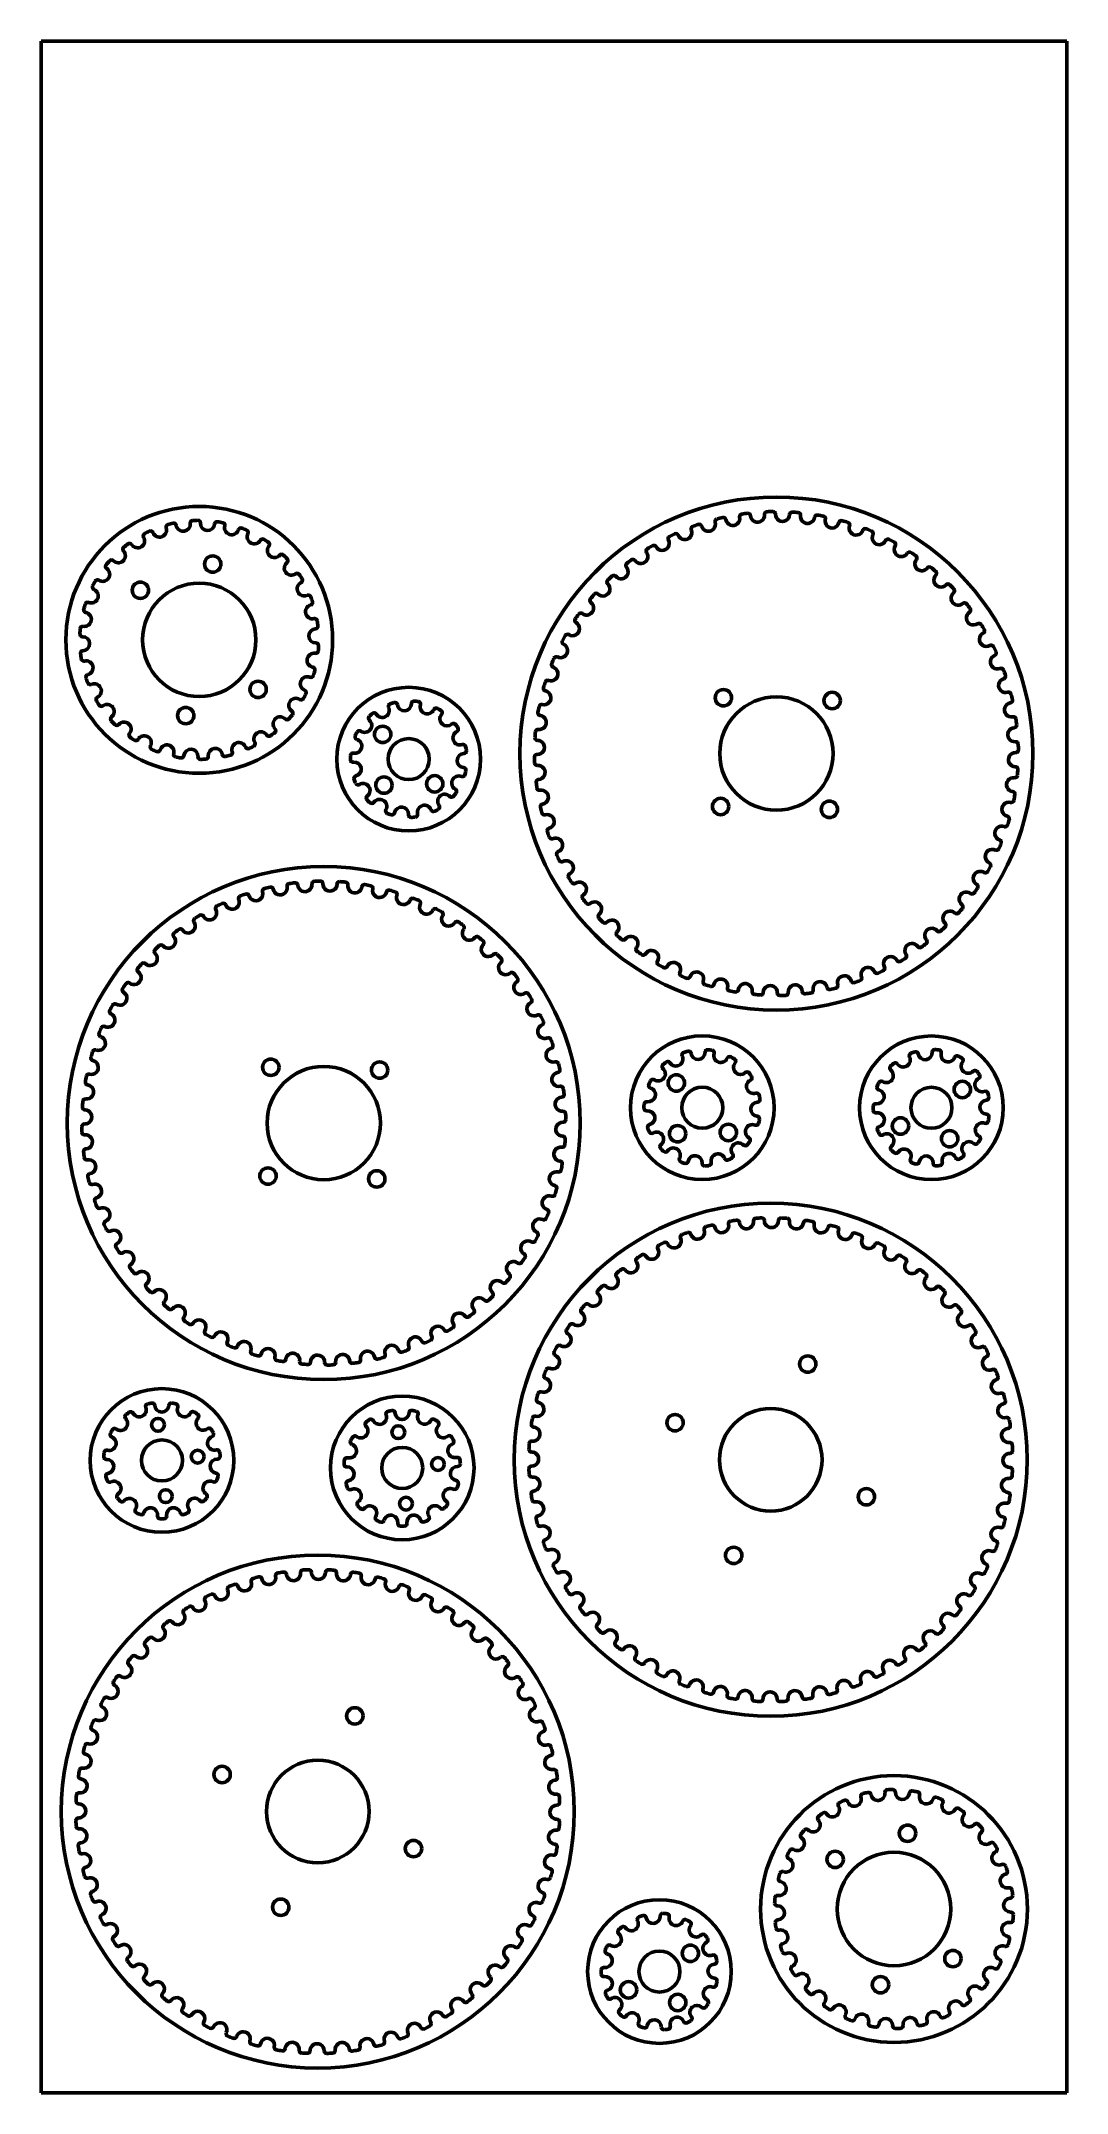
# Model space of a CAD drawing. Header units: millimetres. Extents: x 198 to 398, y 15 to 415.
import ezdxf

# ---------------------------------------------------------------- set-up
doc = ezdxf.new("R2010")
doc.units = ezdxf.units.MM
doc.layers.add('Visible (ISO)', color=7, linetype='Continuous', lineweight=50)

msp = doc.modelspace()

# ---------------------------------------------------------------- linework, layer by layer
at = {"layer": 'Visible (ISO)'}
for p, q in [((397.76, 414.91), (197.76, 414.91)), ((197.76, 414.91), (197.76, 14.91)), ((397.76, 14.91), (397.76, 414.91)), ((197.76, 14.91), (397.76, 14.91))]:
    msp.add_line(p, q, dxfattribs=at)
for centre, radius in [((228.6, 298.18), 26), ((341.12, 276.02), 50), ((231.23, 312.95), 1.6), ((217.13, 307.85), 1.6), ((228.6, 298.18), 11.05), ((240.08, 288.52), 1.6), ((269.43, 274.93), 14), ((330.79, 286.89), 1.6), ((225.97, 283.42), 1.6), ((341.12, 276.02), 11.05), ((351.99, 286.35), 1.6), ((264.36, 279.75), 1.6), ((269.43, 274.93), 4), ((264.61, 269.86), 1.6), ((274.51, 270.11), 1.6), ((330.24, 265.69), 1.6), ((351.45, 265.14), 1.6), ((252.88, 203.98), 50), ((326.67, 206.97), 14), ((371.34, 206.96), 14), ((242.55, 214.86), 1.6), ((252.88, 203.98), 11.05), ((263.76, 214.31), 1.6), ((321.6, 211.79), 1.6), ((377.37, 210.52), 1.6), ((326.67, 206.97), 4), ((371.34, 206.96), 4), ((365.31, 203.41), 1.6), ((321.85, 201.9), 1.6), ((331.75, 202.15), 1.6), ((374.89, 200.93), 1.6), ((242.01, 193.65), 1.6), ((263.21, 193.1), 1.6), ((340.01, 138.35), 50), ((347.23, 157), 1.6), ((221.33, 138.21), 14), ((268.17, 136.76), 14), ((340.01, 138.35), 10), ((220.57, 145.17), 1.25), ((267.41, 143.72), 1.25), ((321.36, 145.57), 1.6), ((221.33, 138.21), 4), ((228.29, 138.96), 1.25), ((268.17, 136.76), 4), ((275.13, 137.51), 1.25), ((222.08, 131.25), 1.25), ((358.66, 131.13), 1.6), ((268.92, 129.8), 1.25), ((332.79, 119.7), 1.6), ((251.71, 69.77), 50), ((258.93, 88.42), 1.6), ((233.06, 76.99), 1.6), ((251.71, 69.77), 10), ((364.04, 50.77), 26), ((270.37, 62.55), 1.6), ((366.68, 65.54), 1.6), ((352.57, 60.44), 1.6), ((364.04, 50.77), 11.05), ((244.49, 51.12), 1.6), ((318.32, 38.58), 14), ((318.32, 38.58), 4), ((324.35, 42.13), 1.6), ((375.52, 41.11), 1.6), ((312.29, 35.02), 1.6), ((361.41, 36.01), 1.6), ((321.88, 32.55), 1.6)]:
    msp.add_circle(centre, radius, dxfattribs=at)
for centre, radius, start, end in [((220.86, 319.57), 1.37, 200.7403, 19.0547), ((222.64, 320.18), 0.51, 105.1665, 199.0547), ((228.6, 298.18), 23.3, 102.6285, 105.1665), ((223.62, 320.42), 0.51, 8.7403, 102.6285), ((225.48, 320.71), 1.37, 188.7403, 7.0547), ((227.34, 320.94), 0.51, 93.1665, 187.0547), ((228.6, 298.18), 23.3, 90.6285, 93.1665), ((228.35, 320.97), 0.51, 356.7403, 90.6285), ((230.23, 320.87), 1.37, 176.7403, 355.0547), ((232.1, 320.71), 0.51, 81.1665, 175.0547), ((228.6, 298.18), 23.3, 78.6285, 81.1665), ((233.1, 320.53), 0.51, 344.7403, 78.6285), ((234.91, 320.03), 1.37, 164.7403, 343.0547), ((324.99, 319.81), 0.51, 110.2138, 202.8919), ((341.12, 276.02), 47.18, 108.8315, 110.2138), ((326.05, 320.19), 0.51, 16.1534, 108.8315), ((327.86, 320.71), 1.37, 196.1534, 16.8919), ((329.66, 321.25), 0.51, 104.2138, 196.8919), ((341.12, 276.02), 47.17, 102.8315, 104.2138), ((330.75, 321.52), 0.51, 10.1534, 102.8315), ((332.6, 321.85), 1.37, 190.1534, 10.8919), ((334.45, 322.2), 0.51, 98.2138, 190.8919), ((341.12, 276.02), 47.17, 96.8315, 98.2138), ((335.57, 322.35), 0.51, 4.1534, 96.8315), ((337.44, 322.49), 1.37, 184.1534, 4.8919), ((339.31, 322.65), 0.51, 92.2138, 184.8919), ((341.12, 276.02), 47.18, 90.8315, 92.2138), ((340.44, 322.68), 0.51, 358.1534, 90.8315), ((342.32, 322.62), 1.37, 178.1534, 358.8919), ((344.2, 322.58), 0.51, 86.2138, 178.8919), ((341.12, 276.02), 47.17, 84.8315, 86.2138), ((345.32, 322.49), 0.51, 352.1534, 84.8315), ((347.18, 322.24), 1.37, 172.1534, 352.8919), ((349.05, 322), 0.51, 80.2138, 172.8919), ((341.12, 276.02), 47.17, 78.8315, 80.2138), ((350.16, 321.8), 0.51, 346.1534, 78.8315), ((351.98, 321.35), 1.37, 166.1534, 346.8919), ((353.81, 320.92), 0.51, 74.2138, 166.8919), ((341.12, 276.02), 47.17, 72.8315, 74.2138), ((354.89, 320.6), 0.51, 340.1534, 72.8315), ((356.66, 319.97), 1.37, 160.1534, 340.8919), ((214.21, 315.86), 0.51, 129.1665, 223.0547), ((228.6, 298.18), 23.3, 126.6285, 129.1665), ((215.01, 316.48), 0.51, 32.7403, 126.6285), ((216.59, 317.49), 1.37, 212.7403, 31.0547), ((218.2, 318.46), 0.51, 117.1665, 211.0547), ((228.6, 298.18), 23.3, 114.6285, 117.1665), ((219.11, 318.9), 0.51, 20.7403, 114.6285), ((236.71, 319.49), 0.51, 69.1665, 163.0547), ((228.6, 298.18), 23.3, 66.6285, 69.1665), ((237.64, 319.11), 0.51, 332.7403, 66.6285), ((239.32, 318.25), 1.37, 152.7403, 331.0547), ((240.96, 317.34), 0.51, 57.1665, 151.0547), ((228.6, 298.18), 23.3, 54.6285, 57.1665), ((243.25, 315.58), 1.37, 140.7403, 319.0547), ((241.8, 316.77), 0.51, 320.7403, 54.6285), ((341.12, 276.02), 47.18, 120.8315, 122.2138), ((317.2, 316.09), 0.51, 28.1534, 120.8315), ((318.86, 316.98), 1.37, 208.1534, 28.8919), ((320.5, 317.88), 0.51, 116.2138, 208.8919), ((341.12, 276.02), 47.18, 114.8315, 116.2138), ((321.52, 318.37), 0.51, 22.1534, 114.8315), ((323.26, 319.08), 1.37, 202.1534, 22.8919), ((358.44, 319.35), 0.51, 68.2138, 160.8919), ((341.12, 276.02), 47.18, 66.8315, 68.2138), ((359.48, 318.92), 0.51, 334.1534, 66.8315), ((361.17, 318.1), 1.37, 154.1534, 334.8919), ((362.87, 317.3), 0.51, 62.2138, 154.8919), ((341.12, 276.02), 47.17, 60.8315, 62.2138), ((365.46, 315.77), 1.37, 148.1534, 328.8919), ((363.86, 316.77), 0.51, 328.1534, 60.8315), ((209.77, 310.94), 1.37, 236.7403, 55.0547), ((210.85, 312.48), 0.51, 141.1665, 235.0547), ((228.6, 298.18), 23.3, 138.6285, 141.1665), ((211.5, 313.25), 0.51, 44.7403, 138.6285), ((212.83, 314.57), 1.37, 224.7403, 43.0547), ((244.67, 314.35), 0.51, 45.1665, 139.0547), ((228.6, 298.18), 23.3, 42.6285, 45.1665), ((246.55, 312.15), 1.37, 128.7403, 307.0547), ((245.37, 313.62), 0.51, 308.7403, 42.6285), ((310.83, 311.45), 1.37, 220.1534, 40.8919), ((312.25, 312.68), 0.51, 128.2138, 220.8919), ((341.12, 276.02), 47.17, 126.8315, 128.2138), ((313.14, 313.37), 0.51, 34.1534, 126.8315), ((314.7, 314.42), 1.37, 214.1534, 34.8919), ((316.24, 315.5), 0.51, 122.2138, 214.8919), ((367.07, 314.8), 0.51, 56.2138, 148.8919), ((341.12, 276.02), 47.17, 54.8315, 56.2138), ((369.48, 313.01), 1.37, 142.1534, 322.8919), ((368, 314.16), 0.51, 322.1534, 54.8315), ((370.98, 311.88), 0.51, 50.2138, 142.8919), ((341.12, 276.02), 47.17, 48.8315, 50.2138), ((207.53, 306.74), 1.37, 248.7403, 67.0547), ((208.27, 308.47), 0.51, 153.1665, 247.0547), ((228.6, 298.18), 23.3, 150.6285, 153.1665), ((208.74, 309.36), 0.51, 56.7403, 150.6285), ((247.68, 310.65), 0.51, 33.1665, 127.0547), ((249.06, 308.12), 1.37, 116.7403, 295.0547), ((228.6, 298.18), 23.3, 30.6285, 33.1665), ((248.21, 309.8), 0.51, 296.7403, 30.6285), ((307.29, 308.09), 1.37, 226.1534, 46.8919), ((308.58, 309.46), 0.51, 134.2138, 226.8919), ((341.12, 276.02), 47.18, 132.8315, 134.2138), ((309.39, 310.24), 0.51, 40.1534, 132.8315), ((373.19, 309.84), 1.37, 136.1534, 316.8919), ((371.84, 311.15), 0.51, 316.1534, 48.8315), ((374.56, 308.56), 0.51, 44.2138, 136.8919), ((341.12, 276.02), 47.17, 42.8315, 44.2138), ((375.34, 307.74), 0.51, 310.1534, 42.8315), ((206.57, 304.02), 0.51, 165.1665, 259.0547), ((228.6, 298.18), 23.3, 162.6285, 165.1665), ((206.85, 304.99), 0.51, 68.7403, 162.6285), ((250.68, 303.65), 1.37, 104.7403, 283.0547), ((249.86, 306.41), 0.51, 21.1665, 115.0547), ((228.6, 298.18), 23.3, 18.6285, 21.1665), ((250.2, 305.46), 0.51, 284.7403, 18.6285), ((304.12, 304.38), 1.37, 232.1534, 52.8919), ((305.26, 305.88), 0.51, 140.2138, 232.8919), ((341.12, 276.02), 47.17, 138.8315, 140.2138), ((305.99, 306.74), 0.51, 46.1534, 138.8315), ((376.55, 306.31), 1.37, 130.1534, 310.8919), ((377.78, 304.88), 0.51, 38.2138, 130.8919), ((341.12, 276.02), 47.17, 36.8315, 38.2138), ((378.47, 303.99), 0.51, 304.1534, 36.8315), ((228.6, 298.18), 23.3, 174.6285, 177.1665), ((205.91, 300.32), 0.51, 80.7403, 174.6285), ((206.21, 302.17), 1.37, 260.7403, 79.0547), ((251.33, 298.94), 1.37, 92.7403, 271.0547), ((251.1, 301.82), 0.51, 9.1665, 103.0547), ((251.24, 300.82), 0.51, 272.7403, 6.6285), ((228.6, 298.18), 23.3, 6.6285, 9.1665), ((301.36, 300.36), 1.37, 238.1534, 58.8919), ((302.33, 301.97), 0.51, 146.2138, 238.8919), ((341.12, 276.02), 47.17, 144.8315, 146.2138), ((302.97, 302.9), 0.51, 52.1534, 144.8315), ((379.52, 302.44), 1.37, 124.1534, 304.8919), ((380.6, 300.89), 0.51, 32.2138, 124.8919), ((341.12, 276.02), 47.18, 30.8315, 32.2138), ((381.19, 299.93), 0.51, 298.1534, 30.8315), ((205.84, 299.31), 0.51, 177.1665, 271.0547), ((205.96, 295.55), 0.51, 92.7403, 186.6285), ((205.87, 297.43), 1.37, 272.7403, 91.0547), ((251.29, 296.05), 0.51, 260.7403, 354.6285), ((251.37, 297.06), 0.51, 357.1665, 91.0547), ((228.6, 298.18), 23.3, 354.6285, 357.1665), ((299.03, 296.07), 1.37, 244.1534, 64.8919), ((299.83, 297.77), 0.51, 152.2138, 244.8919), ((341.12, 276.02), 47.17, 150.8315, 152.2138), ((300.37, 298.76), 0.51, 58.1534, 150.8315), ((382.07, 298.28), 1.37, 118.1534, 298.8919), ((382.98, 296.63), 0.51, 26.2138, 118.8919), ((341.12, 276.02), 47.18, 24.8315, 26.2138), ((228.6, 298.18), 23.3, 186.6285, 189.1665), ((206.1, 294.55), 0.51, 189.1665, 283.0547), ((206.53, 292.72), 1.37, 284.7403, 103.0547), ((250.99, 294.2), 1.37, 80.7403, 259.0547), ((250.64, 292.35), 0.51, 345.1665, 79.0547), ((228.6, 298.18), 23.3, 342.6285, 345.1665), ((297.17, 291.56), 1.37, 250.1534, 70.8919), ((297.78, 293.34), 0.51, 158.2138, 250.8919), ((341.12, 276.02), 47.18, 156.8315, 158.2138), ((298.22, 294.38), 0.51, 64.1534, 156.8315), ((384.18, 293.87), 1.37, 112.1534, 292.8919), ((383.47, 295.62), 0.51, 292.1534, 24.8315), ((384.91, 292.14), 0.51, 20.2138, 112.8919), ((341.12, 276.02), 47.18, 18.8315, 20.2138), ((207.01, 290.9), 0.51, 104.7403, 198.6285), ((228.6, 298.18), 23.3, 198.6285, 201.1665), ((207.35, 289.96), 0.51, 201.1665, 295.0547), ((208.15, 288.25), 1.37, 296.7403, 115.0547), ((249.67, 289.63), 1.37, 68.7403, 247.0547), ((248.94, 287.9), 0.51, 333.1665, 67.0547), ((250.36, 291.38), 0.51, 248.7403, 342.6285), ((295.79, 286.88), 1.37, 256.1534, 76.8919), ((296.21, 288.71), 0.51, 164.2138, 256.8919), ((341.12, 276.02), 47.17, 162.8315, 164.2138), ((296.53, 289.79), 0.51, 70.1534, 162.8315), ((385.81, 289.28), 1.37, 106.1534, 286.8919), ((385.28, 291.08), 0.51, 286.1534, 18.8315), ((208.99, 286.57), 0.51, 116.7403, 210.6285), ((228.6, 298.18), 23.3, 210.6285, 213.1665), ((209.52, 285.72), 0.51, 213.1665, 307.0547), ((210.66, 284.22), 1.37, 308.7403, 127.0547), ((247.43, 285.43), 1.37, 56.7403, 235.0547), ((246.36, 283.89), 0.51, 321.1665, 55.0547), ((248.46, 287.01), 0.51, 236.7403, 330.6285), ((228.6, 298.18), 23.3, 330.6285, 333.1665), ((264.28, 284.43), 1.37, 211.9353, 25.0194), ((265.98, 285.23), 0.51, 108.525, 205.0194), ((269.43, 274.93), 11.37, 104.4297, 108.525), ((266.73, 285.45), 0.51, 7.9353, 104.4297), ((268.59, 285.71), 1.37, 187.9353, 1.0194), ((270.47, 285.74), 0.51, 84.525, 181.0194), ((269.43, 274.93), 11.37, 80.4297, 84.525), ((271.24, 285.64), 0.51, 343.9353, 80.4297), ((273.05, 285.12), 1.37, 163.9353, 337.0194), ((274.78, 284.38), 0.51, 60.525, 157.0194), ((269.43, 274.93), 11.37, 56.4297, 60.525), ((275.44, 283.98), 0.51, 319.9353, 56.4297), ((295.13, 283.95), 0.51, 170.2138, 262.8919), ((341.12, 276.02), 47.17, 168.8315, 170.2138), ((295.34, 285.06), 0.51, 76.1534, 168.8315), ((386.95, 284.53), 1.37, 100.1534, 280.8919), ((386.35, 287.48), 0.51, 14.2138, 106.8919), ((386.62, 286.38), 0.51, 280.1534, 12.8315), ((341.12, 276.02), 47.17, 12.8315, 14.2138), ((211.83, 282.75), 0.51, 128.7403, 222.6285), ((228.6, 298.18), 23.3, 222.6285, 225.1665), ((212.53, 282.02), 0.51, 225.1665, 319.0547), ((213.95, 280.79), 1.37, 320.7403, 139.0547), ((240.62, 278.88), 1.37, 32.7403, 211.0547), ((228.6, 298.18), 23.3, 306.6285, 309.1665), ((244.37, 281.8), 1.37, 44.7403, 223.0547), ((243, 280.51), 0.51, 309.1665, 43.0547), ((245.71, 283.12), 0.51, 224.7403, 318.6285), ((228.6, 298.18), 23.3, 318.6285, 321.1665), ((269.43, 274.93), 11.37, 152.4297, 156.525), ((259.81, 279.96), 0.51, 55.9353, 152.4297), ((260.86, 281.51), 1.37, 235.9353, 49.0194), ((262.1, 282.93), 0.51, 132.525, 229.0194), ((269.43, 274.93), 11.37, 128.4297, 132.525), ((262.69, 283.44), 0.51, 31.9353, 128.4297), ((276.88, 282.77), 1.37, 139.9353, 313.0194), ((278.16, 281.39), 0.51, 36.525, 133.0194), ((279.42, 279.06), 1.37, 115.9353, 289.0194), ((269.43, 274.93), 11.37, 32.4297, 36.525), ((278.6, 280.75), 0.51, 295.9353, 32.4297), ((341.12, 276.02), 47.17, 174.8315, 176.2138), ((294.64, 280.22), 0.51, 82.1534, 174.8315), ((294.9, 282.08), 1.37, 262.1534, 82.8919), ((387.59, 279.69), 1.37, 94.1534, 274.8919), ((387.3, 282.68), 0.51, 8.2138, 100.8919), ((387.45, 281.57), 0.51, 274.1534, 6.8315), ((341.12, 276.02), 47.17, 6.8315, 8.2138), ((215.41, 279.6), 0.51, 140.7403, 234.6285), ((228.6, 298.18), 23.3, 234.6285, 237.1665), ((216.25, 279.03), 0.51, 237.1665, 331.0547), ((217.89, 278.12), 1.37, 332.7403, 151.0547), ((219.56, 277.26), 0.51, 152.7403, 246.6285), ((228.6, 298.18), 23.3, 246.6285, 249.1665), ((220.5, 276.88), 0.51, 249.1665, 343.0547), ((222.3, 276.34), 1.37, 344.7403, 163.0547), ((226.98, 275.5), 1.37, 356.7403, 175.0547), ((231.73, 275.66), 1.37, 8.7403, 187.0547), ((234.57, 276.19), 0.51, 285.1665, 19.0547), ((236.34, 276.8), 1.37, 20.7403, 199.0547), ((238.1, 277.47), 0.51, 200.7403, 294.6285), ((228.6, 298.18), 23.3, 294.6285, 297.1665), ((239.01, 277.91), 0.51, 297.1665, 31.0547), ((242.2, 279.89), 0.51, 212.7403, 306.6285), ((258.6, 275.61), 0.51, 79.9353, 176.4297), ((258.93, 277.46), 1.37, 259.9353, 73.0194), ((259.48, 279.26), 0.51, 156.525, 253.0194), ((280.24, 274.64), 1.37, 91.9353, 265.0194), ((280.03, 277.29), 0.51, 12.525, 109.0194), ((280.18, 276.52), 0.51, 271.9353, 8.4297), ((269.43, 274.93), 11.37, 8.4297, 12.525), ((294.55, 279.1), 0.51, 176.2138, 268.8919), ((294.52, 277.22), 1.37, 268.1534, 88.8919), ((387.72, 274.82), 1.37, 88.1534, 268.8919), ((387.75, 277.82), 0.51, 2.2138, 94.8919), ((387.78, 276.7), 0.51, 268.1534, 0.8315), ((341.12, 276.02), 47.18, 0.8315, 2.2138), ((224.11, 275.84), 0.51, 164.7403, 258.6285), ((228.6, 298.18), 23.3, 258.6285, 261.1665), ((225.1, 275.66), 0.51, 261.1665, 355.0547), ((228.85, 275.39), 0.51, 176.7403, 270.6285), ((228.6, 298.18), 23.3, 270.6285, 273.1665), ((229.86, 275.43), 0.51, 273.1665, 7.0547), ((233.59, 275.94), 0.51, 188.7403, 282.6285), ((228.6, 298.18), 23.3, 282.6285, 285.1665), ((269.43, 274.93), 11.37, 176.4297, 180.525), ((258.58, 274.83), 0.51, 180.525, 277.0194), ((258.81, 272.97), 1.37, 283.9353, 97.0194), ((280.08, 272.77), 0.51, 348.525, 85.0194), ((269.43, 274.93), 11.37, 344.4297, 348.525), ((294.46, 275.34), 0.51, 88.1534, 180.8315), ((341.12, 276.02), 47.18, 180.8315, 182.2138), ((294.49, 274.22), 0.51, 182.2138, 274.8919), ((294.65, 272.34), 1.37, 274.1534, 94.8919), ((387.68, 272.94), 0.51, 356.2138, 88.8919), ((341.12, 276.02), 47.17, 354.8315, 356.2138), ((259.26, 271.14), 0.51, 103.9353, 200.4297), ((269.43, 274.93), 11.37, 200.4297, 204.525), ((259.56, 270.42), 0.51, 204.525, 301.0194), ((260.52, 268.81), 1.37, 307.9353, 121.0194), ((276.45, 266.71), 1.37, 43.9353, 217.0194), ((279.19, 270.27), 1.37, 67.9353, 241.0194), ((269.43, 274.93), 11.37, 320.4297, 324.525), ((278.28, 268.63), 0.51, 324.525, 61.0194), ((279.89, 272.02), 0.51, 247.9353, 344.4297), ((294.78, 270.47), 0.51, 94.1534, 186.8315), ((341.12, 276.02), 47.17, 186.8315, 188.2138), ((294.93, 269.35), 0.51, 188.2138, 280.8919), ((295.29, 267.51), 1.37, 280.1534, 100.8919), ((387.34, 269.95), 1.37, 82.1534, 262.8919), ((387.1, 268.09), 0.51, 350.2138, 82.8919), ((387.59, 271.81), 0.51, 262.1534, 354.8315), ((261.68, 267.33), 0.51, 127.9353, 224.4297), ((269.43, 274.93), 11.37, 224.4297, 228.525), ((262.24, 266.8), 0.51, 228.525, 325.0194), ((263.78, 265.72), 1.37, 331.9353, 145.0194), ((265.44, 264.83), 0.51, 151.9353, 248.4297), ((269.43, 274.93), 11.37, 248.4297, 252.525), ((266.17, 264.57), 0.51, 252.525, 349.0194), ((268.02, 264.22), 1.37, 355.9353, 169.0194), ((269.89, 264.08), 0.51, 175.9353, 272.4297), ((270.67, 264.14), 0.51, 276.525, 13.0194), ((272.5, 264.57), 1.37, 19.9353, 193.0194), ((274.27, 265.21), 0.51, 199.9353, 296.4297), ((269.43, 274.93), 11.37, 296.4297, 300.525), ((274.95, 265.58), 0.51, 300.525, 37.0194), ((277.8, 268.01), 0.51, 223.9353, 320.4297), ((295.62, 265.65), 0.51, 100.1534, 192.8315), ((341.12, 276.02), 47.17, 192.8315, 194.2138), ((295.88, 264.56), 0.51, 194.2138, 286.8919), ((296.43, 262.76), 1.37, 286.1534, 106.8919), ((386.45, 265.15), 1.37, 76.1534, 256.8919), ((386.9, 266.98), 0.51, 256.1534, 348.8315), ((341.12, 276.02), 47.17, 348.8315, 350.2138), ((269.43, 274.93), 11.37, 272.4297, 276.525), ((296.95, 260.96), 0.51, 106.1534, 198.8315), ((341.12, 276.02), 47.18, 198.8315, 200.2138), ((385.06, 260.48), 1.37, 70.1534, 250.8919), ((385.7, 262.24), 0.51, 250.1534, 342.8315), ((386.02, 263.32), 0.51, 344.2138, 76.8919), ((341.12, 276.02), 47.17, 342.8315, 344.2138), ((297.33, 259.89), 0.51, 200.2138, 292.8919), ((298.06, 258.16), 1.37, 292.1534, 112.8919), ((298.77, 256.42), 0.51, 112.1534, 204.8315), ((341.12, 276.02), 47.18, 204.8315, 206.2138), ((383.2, 255.97), 1.37, 64.1534, 244.8919), ((384.02, 257.66), 0.51, 244.1534, 336.8315), ((341.12, 276.02), 47.18, 336.8315, 338.2138), ((384.45, 258.7), 0.51, 338.2138, 70.8919), ((299.25, 255.41), 0.51, 206.2138, 298.8919), ((300.16, 253.76), 1.37, 298.1534, 118.8919), ((301.05, 252.1), 0.51, 118.1534, 210.8315), ((380.87, 251.68), 1.37, 58.1534, 238.8919), ((381.86, 253.27), 0.51, 238.1534, 330.8315), ((341.12, 276.02), 47.17, 330.8315, 332.2138), ((382.4, 254.26), 0.51, 332.2138, 64.8919), ((236.76, 247.77), 0.51, 110.2138, 202.8919), ((252.88, 203.98), 47.18, 108.8315, 110.2138), ((237.82, 248.15), 0.51, 16.1534, 108.8315), ((239.63, 248.67), 1.37, 196.1534, 16.8919), ((241.43, 249.22), 0.51, 104.2138, 196.8919), ((252.88, 203.98), 47.17, 102.8315, 104.2138), ((242.52, 249.48), 0.51, 10.1534, 102.8315), ((244.37, 249.81), 1.37, 190.1534, 10.8919), ((246.22, 250.17), 0.51, 98.2138, 190.8919), ((252.88, 203.98), 47.17, 96.8315, 98.2138), ((247.33, 250.31), 0.51, 4.1534, 96.8315), ((249.21, 250.45), 1.37, 184.1534, 4.8919), ((251.08, 250.61), 0.51, 92.2138, 184.8919), ((252.88, 203.98), 47.18, 90.8315, 92.2138), ((252.21, 250.64), 0.51, 358.1534, 90.8315), ((254.09, 250.58), 1.37, 178.1534, 358.8919), ((255.96, 250.54), 0.51, 86.2138, 178.8919), ((252.88, 203.98), 47.17, 84.8315, 86.2138), ((257.09, 250.46), 0.51, 352.1534, 84.8315), ((258.95, 250.2), 1.37, 172.1534, 352.8919), ((260.81, 249.97), 0.51, 80.2138, 172.8919), ((252.88, 203.98), 47.17, 78.8315, 80.2138), ((261.92, 249.76), 0.51, 346.1534, 78.8315), ((263.75, 249.31), 1.37, 166.1534, 346.8919), ((265.58, 248.89), 0.51, 74.2138, 166.8919), ((252.88, 203.98), 47.17, 72.8315, 74.2138), ((266.66, 248.57), 0.51, 340.1534, 72.8315), ((268.43, 247.93), 1.37, 160.1534, 340.8919), ((341.12, 276.02), 47.18, 210.8315, 212.2138), ((301.64, 251.14), 0.51, 212.2138, 304.8919), ((302.71, 249.6), 1.37, 304.1534, 124.8919), ((303.77, 248.04), 0.51, 124.1534, 216.8315), ((378.11, 247.66), 1.37, 52.1534, 232.8919), ((379.26, 249.14), 0.51, 232.1534, 324.8315), ((341.12, 276.02), 47.17, 324.8315, 326.2138), ((379.9, 250.07), 0.51, 326.2138, 58.8919), ((252.88, 203.98), 47.18, 120.8315, 122.2138), ((228.97, 244.05), 0.51, 28.1534, 120.8315), ((230.62, 244.94), 1.37, 208.1534, 28.8919), ((232.27, 245.85), 0.51, 116.2138, 208.8919), ((252.88, 203.98), 47.18, 114.8315, 116.2138), ((233.29, 246.33), 0.51, 22.1534, 114.8315), ((235.03, 247.04), 1.37, 202.1534, 22.8919), ((270.2, 247.31), 0.51, 68.2138, 160.8919), ((252.88, 203.98), 47.18, 66.8315, 68.2138), ((271.24, 246.88), 0.51, 334.1534, 66.8315), ((272.93, 246.06), 1.37, 154.1534, 334.8919), ((274.64, 245.27), 0.51, 62.2138, 154.8919), ((252.88, 203.98), 47.17, 60.8315, 62.2138), ((277.22, 243.74), 1.37, 148.1534, 328.8919), ((275.63, 244.73), 0.51, 328.1534, 60.8315), ((341.12, 276.02), 47.17, 216.8315, 218.2138), ((304.45, 247.15), 0.51, 218.2138, 310.8919), ((305.68, 245.73), 1.37, 310.1534, 130.8919), ((306.89, 244.29), 0.51, 130.1534, 222.8315), ((374.94, 243.94), 1.37, 46.1534, 226.8919), ((376.25, 245.3), 0.51, 226.1534, 318.8315), ((341.12, 276.02), 47.17, 318.8315, 320.2138), ((376.98, 246.16), 0.51, 320.2138, 52.8919), ((222.6, 239.42), 1.37, 220.1534, 40.8919), ((224.02, 240.65), 0.51, 128.2138, 220.8919), ((252.88, 203.98), 47.17, 126.8315, 128.2138), ((224.91, 241.33), 0.51, 34.1534, 126.8315), ((226.46, 242.39), 1.37, 214.1534, 34.8919), ((228.01, 243.46), 0.51, 122.2138, 214.8919), ((278.83, 242.76), 0.51, 56.2138, 148.8919), ((252.88, 203.98), 47.17, 54.8315, 56.2138), ((281.25, 240.97), 1.37, 142.1534, 322.8919), ((279.76, 242.13), 0.51, 322.1534, 54.8315), ((282.75, 239.84), 0.51, 50.2138, 142.8919), ((252.88, 203.98), 47.17, 48.8315, 50.2138), ((341.12, 276.02), 47.18, 222.8315, 224.2138), ((307.67, 243.48), 0.51, 224.2138, 316.8919), ((309.04, 242.19), 1.37, 316.1534, 136.8919), ((310.4, 240.89), 0.51, 136.1534, 228.8315), ((341.12, 276.02), 47.17, 228.8315, 230.2138), ((312.75, 239.02), 1.37, 322.1534, 142.8919), ((371.4, 240.58), 1.37, 40.1534, 220.8919), ((372.84, 241.8), 0.51, 220.1534, 312.8315), ((341.12, 276.02), 47.17, 312.8315, 314.2138), ((373.66, 242.57), 0.51, 314.2138, 46.8919), ((219.06, 236.06), 1.37, 226.1534, 46.8919), ((220.34, 237.43), 0.51, 134.2138, 226.8919), ((252.88, 203.98), 47.18, 132.8315, 134.2138), ((221.16, 238.2), 0.51, 40.1534, 132.8315), ((284.96, 237.81), 1.37, 136.1534, 316.8919), ((283.6, 239.11), 0.51, 316.1534, 48.8315), ((286.33, 236.52), 0.51, 44.2138, 136.8919), ((252.88, 203.98), 47.17, 42.8315, 44.2138), ((287.11, 235.71), 0.51, 310.1534, 42.8315), ((311.25, 240.16), 0.51, 230.2138, 322.8919), ((314.24, 237.87), 0.51, 142.1534, 234.8315), ((341.12, 276.02), 47.17, 234.8315, 236.2138), ((315.17, 237.23), 0.51, 236.2138, 328.8919), ((316.78, 236.26), 1.37, 328.1534, 148.8919), ((363.38, 235.06), 1.37, 28.1534, 208.8919), ((341.12, 276.02), 47.18, 300.8315, 302.2138), ((367.54, 237.61), 1.37, 34.1534, 214.8919), ((365.99, 236.54), 0.51, 302.2138, 34.8919), ((369.09, 238.67), 0.51, 214.1534, 306.8315), ((341.12, 276.02), 47.17, 306.8315, 308.2138), ((369.98, 239.35), 0.51, 308.2138, 40.8919), ((215.89, 232.34), 1.37, 232.1534, 52.8919), ((217.02, 233.84), 0.51, 140.2138, 232.8919), ((252.88, 203.98), 47.17, 138.8315, 140.2138), ((217.75, 234.7), 0.51, 46.1534, 138.8315), ((288.32, 234.27), 1.37, 130.1534, 310.8919), ((289.55, 232.85), 0.51, 38.2138, 130.8919), ((252.88, 203.98), 47.17, 36.8315, 38.2138), ((290.23, 231.95), 0.51, 304.1534, 36.8315), ((318.37, 235.27), 0.51, 148.1534, 240.8315), ((341.12, 276.02), 47.17, 240.8315, 242.2138), ((319.36, 234.73), 0.51, 242.2138, 334.8919), ((321.07, 233.94), 1.37, 334.1534, 154.8919), ((322.76, 233.12), 0.51, 154.1534, 246.8315), ((341.12, 276.02), 47.18, 246.8315, 248.2138), ((323.8, 232.69), 0.51, 248.2138, 340.8919), ((325.57, 232.07), 1.37, 340.1534, 160.8919), ((330.25, 230.69), 1.37, 346.1534, 166.8919), ((354.37, 231.33), 1.37, 16.1534, 196.8919), ((357.24, 232.23), 0.51, 290.2138, 22.8919), ((358.97, 232.96), 1.37, 22.1534, 202.8919), ((360.71, 233.67), 0.51, 202.1534, 294.8315), ((341.12, 276.02), 47.18, 294.8315, 296.2138), ((361.73, 234.15), 0.51, 296.2138, 28.8919), ((365.03, 235.95), 0.51, 208.1534, 300.8315), ((213.13, 228.32), 1.37, 238.1534, 58.8919), ((214.1, 229.93), 0.51, 146.2138, 238.8919), ((252.88, 203.98), 47.17, 144.8315, 146.2138), ((214.74, 230.86), 0.51, 52.1534, 144.8315), ((291.29, 230.4), 1.37, 124.1534, 304.8919), ((292.36, 228.86), 0.51, 32.2138, 124.8919), ((252.88, 203.98), 47.18, 30.8315, 32.2138), ((292.95, 227.9), 0.51, 298.1534, 30.8315), ((327.34, 231.43), 0.51, 160.1534, 252.8315), ((341.12, 276.02), 47.17, 252.8315, 254.2138), ((328.42, 231.11), 0.51, 254.2138, 346.8919), ((332.08, 230.24), 0.51, 166.1534, 258.8315), ((341.12, 276.02), 47.17, 258.8315, 260.2138), ((333.19, 230.03), 0.51, 260.2138, 352.8919), ((335.05, 229.8), 1.37, 352.1534, 172.8919), ((336.91, 229.54), 0.51, 172.1534, 264.8315), ((341.12, 276.02), 47.17, 264.8315, 266.2138), ((338.04, 229.45), 0.51, 266.2138, 358.8919), ((339.91, 229.42), 1.37, 358.1534, 178.8919), ((341.79, 229.36), 0.51, 178.1534, 270.8315), ((341.12, 276.02), 47.18, 270.8315, 272.2138), ((342.92, 229.39), 0.51, 272.2138, 4.8919), ((344.79, 229.55), 1.37, 4.1534, 184.8919), ((346.67, 229.68), 0.51, 184.1534, 276.8315), ((341.12, 276.02), 47.17, 276.8315, 278.2138), ((347.78, 229.83), 0.51, 278.2138, 10.8919), ((349.63, 230.19), 1.37, 10.1534, 190.8919), ((351.48, 230.52), 0.51, 190.1534, 282.8315), ((341.12, 276.02), 47.17, 282.8315, 284.2138), ((352.57, 230.78), 0.51, 284.2138, 16.8919), ((356.18, 231.85), 0.51, 196.1534, 288.8315), ((341.12, 276.02), 47.18, 288.8315, 290.2138), ((210.8, 224.03), 1.37, 244.1534, 64.8919), ((211.6, 225.73), 0.51, 152.2138, 244.8919), ((252.88, 203.98), 47.17, 150.8315, 152.2138), ((212.14, 226.72), 0.51, 58.1534, 150.8315), ((293.84, 226.24), 1.37, 118.1534, 298.8919), ((294.75, 224.59), 0.51, 26.2138, 118.8919), ((252.88, 203.98), 47.18, 24.8315, 26.2138), ((208.94, 219.52), 1.37, 250.1534, 70.8919), ((209.55, 221.3), 0.51, 158.2138, 250.8919), ((252.88, 203.98), 47.18, 156.8315, 158.2138), ((209.98, 222.34), 0.51, 64.1534, 156.8315), ((295.94, 221.84), 1.37, 112.1534, 292.8919), ((295.23, 223.58), 0.51, 292.1534, 24.8315), ((296.67, 220.1), 0.51, 20.2138, 112.8919), ((252.88, 203.98), 47.18, 18.8315, 20.2138), ((207.55, 214.84), 1.37, 256.1534, 76.8919), ((207.98, 216.68), 0.51, 164.2138, 256.8919), ((252.88, 203.98), 47.17, 162.8315, 164.2138), ((208.3, 217.76), 0.51, 70.1534, 162.8315), ((297.57, 217.24), 1.37, 106.1534, 286.8919), ((297.05, 219.04), 0.51, 286.1534, 18.8315), ((321.52, 216.47), 1.37, 211.9353, 25.0194), ((323.22, 217.27), 0.51, 108.525, 205.0194), ((326.67, 206.97), 11.37, 104.4297, 108.525), ((323.97, 217.49), 0.51, 7.9353, 104.4297), ((325.83, 217.75), 1.37, 187.9353, 1.0194), ((327.71, 217.78), 0.51, 84.525, 181.0194), ((326.67, 206.97), 11.37, 80.4297, 84.525), ((328.48, 217.68), 0.51, 343.9353, 80.4297), ((330.28, 217.16), 1.37, 163.9353, 337.0194), ((332.02, 216.43), 0.51, 60.525, 157.0194), ((326.67, 206.97), 11.37, 56.4297, 60.525), ((332.68, 216.02), 0.51, 319.9353, 56.4297), ((365.85, 216.27), 1.37, 213.9823, 27.0664), ((367.52, 217.13), 0.51, 110.572, 207.0664), ((371.34, 206.96), 11.37, 106.4767, 110.572), ((368.26, 217.37), 0.51, 9.9823, 106.4767), ((370.11, 217.7), 1.37, 189.9823, 3.0664), ((371.99, 217.8), 0.51, 86.572, 183.0664), ((371.34, 206.96), 11.37, 82.4767, 86.572), ((372.76, 217.73), 0.51, 345.9823, 82.4767), ((374.58, 217.27), 1.37, 165.9823, 339.0664), ((376.34, 216.6), 0.51, 62.572, 159.0664), ((371.34, 206.96), 11.37, 58.4767, 62.572), ((377.01, 216.22), 0.51, 321.9823, 58.4767), ((252.88, 203.98), 47.17, 168.8315, 170.2138), ((207.1, 213.02), 0.51, 76.1534, 168.8315), ((298.71, 212.49), 1.37, 100.1534, 280.8919), ((298.12, 215.44), 0.51, 14.2138, 106.8919), ((298.38, 214.34), 0.51, 280.1534, 12.8315), ((252.88, 203.98), 47.17, 12.8315, 14.2138), ((326.67, 206.97), 11.37, 152.4297, 156.525), ((317.05, 212), 0.51, 55.9353, 152.4297), ((318.1, 213.56), 1.37, 235.9353, 49.0194), ((319.33, 214.98), 0.51, 132.525, 229.0194), ((326.67, 206.97), 11.37, 128.4297, 132.525), ((319.92, 215.48), 0.51, 31.9353, 128.4297), ((334.12, 214.81), 1.37, 139.9353, 313.0194), ((335.4, 213.44), 0.51, 36.525, 133.0194), ((336.66, 211.11), 1.37, 115.9353, 289.0194), ((326.67, 206.97), 11.37, 32.4297, 36.525), ((335.84, 212.8), 0.51, 295.9353, 32.4297), ((361.54, 211.64), 0.51, 57.9823, 154.4767), ((362.54, 213.23), 1.37, 237.9823, 51.0664), ((363.72, 214.7), 0.51, 134.572, 231.0664), ((371.34, 206.96), 11.37, 130.4767, 134.572), ((364.29, 215.22), 0.51, 33.9823, 130.4767), ((378.5, 215.06), 1.37, 141.9823, 315.0664), ((379.83, 213.73), 0.51, 38.572, 135.0664), ((381.17, 211.45), 1.37, 117.9823, 291.0664), ((371.34, 206.96), 11.37, 34.4767, 38.572), ((380.29, 213.11), 0.51, 297.9823, 34.4767), ((252.88, 203.98), 47.17, 174.8315, 176.2138), ((206.41, 208.18), 0.51, 82.1534, 174.8315), ((206.9, 211.91), 0.51, 170.2138, 262.8919), ((206.66, 210.05), 1.37, 262.1534, 82.8919), ((299.35, 207.66), 1.37, 94.1534, 274.8919), ((299.07, 210.65), 0.51, 8.2138, 100.8919), ((299.22, 209.53), 0.51, 274.1534, 6.8315), ((252.88, 203.98), 47.17, 6.8315, 8.2138), ((315.84, 207.65), 0.51, 79.9353, 176.4297), ((316.16, 209.5), 1.37, 259.9353, 73.0194), ((316.71, 211.3), 0.51, 156.525, 253.0194), ((337.48, 206.69), 1.37, 91.9353, 265.0194), ((337.27, 209.33), 0.51, 12.525, 109.0194), ((337.41, 208.56), 0.51, 271.9353, 8.4297), ((326.67, 206.97), 11.37, 8.4297, 12.525), ((360.75, 209.11), 1.37, 261.9823, 75.0664), ((361.23, 210.93), 0.51, 158.572, 255.0664), ((371.34, 206.96), 11.37, 154.4767, 158.572), ((382.14, 207.06), 1.37, 93.9823, 267.0664), ((381.85, 209.69), 0.51, 14.572, 111.0664), ((382.01, 208.94), 0.51, 273.9823, 10.4767), ((371.34, 206.96), 11.37, 10.4767, 14.572), ((206.32, 207.06), 0.51, 176.2138, 268.8919), ((206.28, 205.18), 1.37, 268.1534, 88.8919), ((299.48, 202.78), 1.37, 88.1534, 268.8919), ((299.51, 205.78), 0.51, 2.2138, 94.8919), ((299.54, 204.66), 0.51, 268.1534, 0.8315), ((252.88, 203.98), 47.18, 0.8315, 2.2138), ((326.67, 206.97), 11.37, 176.4297, 180.525), ((315.82, 206.87), 0.51, 180.525, 277.0194), ((316.05, 205.01), 1.37, 283.9353, 97.0194), ((337.31, 204.81), 0.51, 348.525, 85.0194), ((326.67, 206.97), 11.37, 344.4297, 348.525), ((360.48, 207.25), 0.51, 81.9823, 178.4767), ((371.34, 206.96), 11.37, 178.4767, 182.572), ((360.49, 206.47), 0.51, 182.572, 279.0664), ((360.79, 204.62), 1.37, 285.9823, 99.0664), ((381.25, 202.66), 1.37, 69.9823, 243.0664), ((381.89, 204.42), 0.51, 249.9823, 346.4767), ((382.05, 205.18), 0.51, 350.572, 87.0664), ((371.34, 206.96), 11.37, 346.4767, 350.572), ((206.22, 203.3), 0.51, 88.1534, 180.8315), ((252.88, 203.98), 47.18, 180.8315, 182.2138), ((206.25, 202.18), 0.51, 182.2138, 274.8919), ((206.41, 200.31), 1.37, 274.1534, 94.8919), ((299.45, 200.9), 0.51, 356.2138, 88.8919), ((252.88, 203.98), 47.17, 354.8315, 356.2138), ((316.5, 203.18), 0.51, 103.9353, 200.4297), ((326.67, 206.97), 11.37, 200.4297, 204.525), ((316.79, 202.47), 0.51, 204.525, 301.0194), ((317.76, 200.85), 1.37, 307.9353, 121.0194), ((333.69, 198.75), 1.37, 43.9353, 217.0194), ((336.43, 202.32), 1.37, 67.9353, 241.0194), ((326.67, 206.97), 11.37, 320.4297, 324.525), ((335.52, 200.67), 0.51, 324.525, 61.0194), ((337.13, 204.06), 0.51, 247.9353, 344.4297), ((361.3, 202.81), 0.51, 105.9823, 202.4767), ((371.34, 206.96), 11.37, 202.4767, 206.572), ((361.63, 202.1), 0.51, 206.572, 303.0664), ((362.65, 200.53), 1.37, 309.9823, 123.0664), ((378.64, 199), 1.37, 45.9823, 219.0664), ((379.95, 200.35), 0.51, 225.9823, 322.4767), ((371.34, 206.96), 11.37, 322.4767, 326.572), ((380.4, 200.98), 0.51, 326.572, 63.0664), ((206.55, 198.43), 0.51, 94.1534, 186.8315), ((252.88, 203.98), 47.17, 186.8315, 188.2138), ((206.7, 197.31), 0.51, 188.2138, 280.8919), ((207.05, 195.47), 1.37, 280.1534, 100.8919), ((299.1, 197.91), 1.37, 82.1534, 262.8919), ((298.87, 196.05), 0.51, 350.2138, 82.8919), ((299.36, 199.78), 0.51, 262.1534, 354.8315), ((318.92, 199.37), 0.51, 127.9353, 224.4297), ((326.67, 206.97), 11.37, 224.4297, 228.525), ((319.48, 198.84), 0.51, 228.525, 325.0194), ((321.02, 197.76), 1.37, 331.9353, 145.0194), ((322.68, 196.88), 0.51, 151.9353, 248.4297), ((326.67, 206.97), 11.37, 248.4297, 252.525), ((323.41, 196.62), 0.51, 252.525, 349.0194), ((325.26, 196.26), 1.37, 355.9353, 169.0194), ((327.13, 196.12), 0.51, 175.9353, 272.4297), ((327.91, 196.19), 0.51, 276.525, 13.0194), ((329.74, 196.61), 1.37, 19.9353, 193.0194), ((331.51, 197.25), 0.51, 199.9353, 296.4297), ((326.67, 206.97), 11.37, 296.4297, 300.525), ((332.19, 197.62), 0.51, 300.525, 37.0194), ((335.04, 200.06), 0.51, 223.9353, 320.4297), ((363.86, 199.09), 0.51, 129.9823, 226.4767), ((371.34, 206.96), 11.37, 226.4767, 230.572), ((364.44, 198.58), 0.51, 230.572, 327.0664), ((366.02, 197.55), 1.37, 333.9823, 147.0664), ((367.71, 196.73), 0.51, 153.9823, 250.4767), ((371.34, 206.96), 11.37, 250.4767, 254.572), ((368.45, 196.5), 0.51, 254.572, 351.0664), ((370.31, 196.2), 1.37, 357.9823, 171.0664), ((372.18, 196.14), 0.51, 177.9823, 274.4767), ((372.96, 196.23), 0.51, 278.572, 15.0664), ((374.77, 196.71), 1.37, 21.9823, 195.0664), ((376.51, 197.42), 0.51, 201.9823, 298.4767), ((371.34, 206.96), 11.37, 298.4767, 302.572), ((377.18, 197.81), 0.51, 302.572, 39.0664), ((207.38, 193.62), 0.51, 100.1534, 192.8315), ((252.88, 203.98), 47.17, 192.8315, 194.2138), ((207.65, 192.52), 0.51, 194.2138, 286.8919), ((208.19, 190.72), 1.37, 286.1534, 106.8919), ((298.21, 193.12), 1.37, 76.1534, 256.8919), ((298.66, 194.94), 0.51, 256.1534, 348.8315), ((252.88, 203.98), 47.17, 348.8315, 350.2138), ((326.67, 206.97), 11.37, 272.4297, 276.525), ((371.34, 206.96), 11.37, 274.4767, 278.572), ((208.72, 188.92), 0.51, 106.1534, 198.8315), ((252.88, 203.98), 47.18, 198.8315, 200.2138), ((296.83, 188.44), 1.37, 70.1534, 250.8919), ((297.47, 190.21), 0.51, 250.1534, 342.8315), ((297.79, 191.29), 0.51, 344.2138, 76.8919), ((252.88, 203.98), 47.17, 342.8315, 344.2138), ((209.09, 187.86), 0.51, 200.2138, 292.8919), ((209.82, 186.12), 1.37, 292.1534, 112.8919), ((210.53, 184.38), 0.51, 112.1534, 204.8315), ((252.88, 203.98), 47.18, 204.8315, 206.2138), ((294.97, 183.93), 1.37, 64.1534, 244.8919), ((295.78, 185.62), 0.51, 244.1534, 336.8315), ((252.88, 203.98), 47.18, 336.8315, 338.2138), ((296.22, 186.66), 0.51, 338.2138, 70.8919), ((340.01, 138.35), 47.17, 104.1478, 105.5301), ((328.6, 183.6), 0.51, 11.4697, 104.1478), ((330.45, 183.97), 1.37, 191.4697, 12.2082), ((332.28, 184.37), 0.51, 99.5301, 192.2082), ((340.01, 138.35), 47.17, 98.1478, 99.5301), ((333.4, 184.54), 0.51, 5.4697, 98.1478), ((335.27, 184.72), 1.37, 185.4697, 6.2082), ((337.14, 184.93), 0.51, 93.5301, 186.2082), ((340.01, 138.35), 47.18, 92.1478, 93.5301), ((338.26, 184.98), 0.51, 359.4697, 92.1478), ((340.14, 184.97), 1.37, 179.4697, 0.2082), ((342.02, 184.97), 0.51, 87.5301, 180.2082), ((340.01, 138.35), 47.17, 86.1478, 87.5301), ((343.15, 184.91), 0.51, 353.4697, 86.1478), ((345.01, 184.7), 1.37, 173.4697, 354.2082), ((346.88, 184.51), 0.51, 81.5301, 174.2082), ((340.01, 138.35), 47.17, 80.1478, 81.5301), ((348, 184.33), 0.51, 347.4697, 80.1478), ((349.83, 183.92), 1.37, 167.4697, 348.2082), ((351.67, 183.54), 0.51, 75.5301, 168.2082), ((340.01, 138.35), 47.17, 74.1478, 75.5301), ((211.02, 183.37), 0.51, 206.2138, 298.8919), ((211.93, 181.72), 1.37, 298.1534, 118.8919), ((212.81, 180.06), 0.51, 118.1534, 210.8315), ((292.64, 179.64), 1.37, 58.1534, 238.8919), ((293.63, 181.24), 0.51, 238.1534, 330.8315), ((252.88, 203.98), 47.17, 330.8315, 332.2138), ((294.17, 182.23), 0.51, 332.2138, 64.8919), ((318.44, 179.73), 0.51, 117.5301, 210.2082), ((340.01, 138.35), 47.18, 116.1478, 117.5301), ((319.45, 180.24), 0.51, 23.4697, 116.1478), ((321.17, 180.99), 1.37, 203.4697, 24.2082), ((322.88, 181.76), 0.51, 111.5301, 204.2082), ((340.01, 138.35), 47.17, 110.1478, 111.5301), ((323.94, 182.16), 0.51, 17.4697, 110.1478), ((325.73, 182.72), 1.37, 197.4697, 18.2082), ((327.52, 183.31), 0.51, 105.5301, 198.2082), ((352.76, 183.24), 0.51, 341.4697, 74.1478), ((354.54, 182.64), 1.37, 161.4697, 342.2082), ((356.33, 182.07), 0.51, 69.5301, 162.2082), ((340.01, 138.35), 47.18, 68.1478, 69.5301), ((357.38, 181.66), 0.51, 335.4697, 68.1478), ((359.09, 180.88), 1.37, 155.4697, 336.2082), ((360.81, 180.12), 0.51, 63.5301, 156.2082), ((340.01, 138.35), 47.17, 62.1478, 63.5301), ((361.81, 179.61), 0.51, 329.4697, 62.1478), ((252.88, 203.98), 47.18, 210.8315, 212.2138), ((213.4, 179.1), 0.51, 212.2138, 304.8919), ((214.48, 177.56), 1.37, 304.1534, 124.8919), ((215.53, 176.01), 0.51, 124.1534, 216.8315), ((289.88, 175.62), 1.37, 52.1534, 232.8919), ((291.03, 177.1), 0.51, 232.1534, 324.8315), ((252.88, 203.98), 47.17, 324.8315, 326.2138), ((291.67, 178.03), 0.51, 326.2138, 58.8919), ((312.72, 176.14), 1.37, 215.4697, 36.2082), ((314.23, 177.25), 0.51, 123.5301, 216.2082), ((340.01, 138.35), 47.17, 122.1478, 123.5301), ((315.18, 177.86), 0.51, 29.4697, 122.1478), ((316.82, 178.79), 1.37, 209.4697, 30.2082), ((363.43, 178.65), 1.37, 149.4697, 330.2082), ((365.06, 177.72), 0.51, 57.5301, 150.2082), ((340.01, 138.35), 47.18, 56.1478, 57.5301), ((367.52, 175.99), 1.37, 143.4697, 324.2082), ((366.01, 177.11), 0.51, 323.4697, 56.1478), ((252.88, 203.98), 47.17, 216.8315, 218.2138), ((216.22, 175.11), 0.51, 218.2138, 310.8919), ((217.45, 173.69), 1.37, 310.1534, 130.8919), ((218.66, 172.26), 0.51, 130.1534, 222.8315), ((286.71, 171.91), 1.37, 46.1534, 226.8919), ((288.01, 173.26), 0.51, 226.1534, 318.8315), ((252.88, 203.98), 47.17, 318.8315, 320.2138), ((288.74, 174.12), 0.51, 320.2138, 52.8919), ((340.01, 138.35), 47.18, 134.1478, 135.5301), ((307.51, 171.84), 0.51, 41.4697, 134.1478), ((308.92, 173.08), 1.37, 221.4697, 42.2082), ((310.31, 174.34), 0.51, 129.5301, 222.2082), ((340.01, 138.35), 47.17, 128.1478, 129.5301), ((311.19, 175.05), 0.51, 35.4697, 128.1478), ((369.04, 174.89), 0.51, 51.5301, 144.2082), ((340.01, 138.35), 47.18, 50.1478, 51.5301), ((371.3, 172.9), 1.37, 137.4697, 318.2082), ((369.91, 174.18), 0.51, 317.4697, 50.1478), ((372.7, 171.65), 0.51, 45.5301, 138.2082), ((340.01, 138.35), 47.18, 44.1478, 45.5301), ((252.88, 203.98), 47.18, 222.8315, 224.2138), ((219.44, 171.44), 0.51, 224.2138, 316.8919), ((220.81, 170.15), 1.37, 316.1534, 136.8919), ((222.16, 168.85), 0.51, 136.1534, 228.8315), ((252.88, 203.98), 47.17, 228.8315, 230.2138), ((224.52, 166.99), 1.37, 322.1534, 142.8919), ((283.17, 168.55), 1.37, 40.1534, 220.8919), ((284.61, 169.76), 0.51, 220.1534, 312.8315), ((252.88, 203.98), 47.17, 312.8315, 314.2138), ((285.42, 170.53), 0.51, 314.2138, 46.8919), ((340.01, 138.35), 47.18, 140.1478, 141.5301), ((304.19, 168.25), 0.51, 47.4697, 140.1478), ((305.46, 169.64), 1.37, 227.4697, 48.2082), ((306.71, 171.04), 0.51, 135.5301, 228.2082), ((374.74, 169.44), 1.37, 131.4697, 312.2082), ((373.49, 170.85), 0.51, 311.4697, 44.1478), ((376, 168.05), 0.51, 39.5301, 132.2082), ((340.01, 138.35), 47.17, 38.1478, 39.5301), ((223.02, 168.12), 0.51, 230.2138, 322.8919), ((226, 165.83), 0.51, 142.1534, 234.8315), ((252.88, 203.98), 47.17, 234.8315, 236.2138), ((226.93, 165.2), 0.51, 236.2138, 328.8919), ((228.54, 164.23), 1.37, 328.1534, 148.8919), ((275.14, 163.02), 1.37, 28.1534, 208.8919), ((252.88, 203.98), 47.18, 300.8315, 302.2138), ((279.3, 165.57), 1.37, 34.1534, 214.8919), ((277.76, 164.5), 0.51, 302.2138, 34.8919), ((280.86, 166.63), 0.51, 214.1534, 306.8315), ((252.88, 203.98), 47.17, 306.8315, 308.2138), ((281.75, 167.32), 0.51, 308.2138, 40.8919), ((340.01, 138.35), 47.18, 146.1478, 147.5301), ((301.26, 164.35), 0.51, 53.4697, 146.1478), ((302.38, 165.86), 1.37, 233.4697, 54.2082), ((303.47, 167.38), 0.51, 141.5301, 234.2082), ((377.8, 165.64), 1.37, 125.4697, 306.2082), ((376.71, 167.18), 0.51, 305.4697, 38.1478), ((378.91, 164.13), 0.51, 33.5301, 126.2082), ((340.01, 138.35), 47.17, 32.1478, 33.5301), ((230.14, 163.23), 0.51, 148.1534, 240.8315), ((252.88, 203.98), 47.17, 240.8315, 242.2138), ((231.13, 162.7), 0.51, 242.2138, 334.8919), ((232.83, 161.9), 1.37, 334.1534, 154.8919), ((234.52, 161.08), 0.51, 154.1534, 246.8315), ((252.88, 203.98), 47.18, 246.8315, 248.2138), ((235.56, 160.65), 0.51, 248.2138, 340.8919), ((237.34, 160.03), 1.37, 340.1534, 160.8919), ((242.02, 158.65), 1.37, 346.1534, 166.8919), ((266.14, 159.29), 1.37, 16.1534, 196.8919), ((269.01, 160.19), 0.51, 290.2138, 22.8919), ((270.74, 160.92), 1.37, 22.1534, 202.8919), ((272.48, 161.63), 0.51, 202.1534, 294.8315), ((252.88, 203.98), 47.18, 294.8315, 296.2138), ((273.5, 162.12), 0.51, 296.2138, 28.8919), ((276.8, 163.91), 0.51, 208.1534, 300.8315), ((340.01, 138.35), 47.17, 152.1478, 153.5301), ((298.75, 160.15), 0.51, 59.4697, 152.1478), ((299.71, 161.77), 1.37, 239.4697, 60.2082), ((300.64, 163.4), 0.51, 147.5301, 240.2082), ((380.45, 161.54), 1.37, 119.4697, 300.2082), ((379.52, 163.18), 0.51, 299.4697, 32.1478), ((381.39, 159.92), 0.51, 27.5301, 120.2082), ((340.01, 138.35), 47.18, 26.1478, 27.5301), ((239.11, 159.4), 0.51, 160.1534, 252.8315), ((252.88, 203.98), 47.17, 252.8315, 254.2138), ((240.19, 159.08), 0.51, 254.2138, 346.8919), ((243.84, 158.2), 0.51, 166.1534, 258.8315), ((252.88, 203.98), 47.17, 258.8315, 260.2138), ((244.95, 157.99), 0.51, 260.2138, 352.8919), ((246.82, 157.76), 1.37, 352.1534, 172.8919), ((248.68, 157.51), 0.51, 172.1534, 264.8315), ((252.88, 203.98), 47.17, 264.8315, 266.2138), ((249.8, 157.42), 0.51, 266.2138, 358.8919), ((251.68, 157.38), 1.37, 358.1534, 178.8919), ((253.56, 157.32), 0.51, 178.1534, 270.8315), ((252.88, 203.98), 47.18, 270.8315, 272.2138), ((254.69, 157.35), 0.51, 272.2138, 4.8919), ((256.56, 157.51), 1.37, 4.1534, 184.8919), ((258.43, 157.65), 0.51, 184.1534, 276.8315), ((252.88, 203.98), 47.17, 276.8315, 278.2138), ((259.55, 157.79), 0.51, 278.2138, 10.8919), ((261.4, 158.15), 1.37, 10.1534, 190.8919), ((263.25, 158.48), 0.51, 190.1534, 282.8315), ((252.88, 203.98), 47.17, 282.8315, 284.2138), ((264.34, 158.74), 0.51, 284.2138, 16.8919), ((267.95, 159.81), 0.51, 196.1534, 288.8315), ((252.88, 203.98), 47.18, 288.8315, 290.2138), ((296.7, 155.72), 0.51, 65.4697, 158.1478), ((297.48, 157.43), 1.37, 245.4697, 66.2082), ((298.24, 159.15), 0.51, 153.5301, 246.2082), ((382.65, 157.19), 1.37, 113.4697, 294.2082), ((381.9, 158.92), 0.51, 293.4697, 26.1478), ((295.72, 152.88), 1.37, 251.4697, 72.2082), ((296.29, 154.67), 0.51, 159.5301, 252.2082), ((340.01, 138.35), 47.17, 158.1478, 159.5301), ((384.38, 152.63), 1.37, 107.4697, 288.2082), ((383.42, 155.48), 0.51, 21.5301, 114.2082), ((340.01, 138.35), 47.17, 20.1478, 21.5301), ((383.82, 154.42), 0.51, 287.4697, 20.1478), ((216.9, 148.07), 1.37, 207.6286, 20.7128), ((218.66, 148.74), 0.51, 104.2184, 200.7128), ((221.33, 138.21), 11.37, 100.1231, 104.2184), ((219.42, 148.9), 0.51, 3.6286, 100.1231), ((221.29, 149.02), 1.37, 183.6286, 356.7128), ((223.17, 148.91), 0.51, 80.2184, 176.7128), ((221.33, 138.21), 11.37, 76.1231, 80.2184), ((223.93, 148.75), 0.51, 339.6286, 76.1231), ((225.69, 148.1), 1.37, 159.6286, 332.7128), ((294.44, 148.17), 1.37, 257.4697, 78.2082), ((294.83, 150.01), 0.51, 165.5301, 258.2082), ((340.01, 138.35), 47.17, 164.1478, 165.5301), ((295.12, 151.1), 0.51, 71.4697, 164.1478), ((385.63, 147.91), 1.37, 101.4697, 282.2082), ((384.97, 150.85), 0.51, 15.5301, 108.2082), ((385.26, 149.76), 0.51, 281.4697, 14.1478), ((340.01, 138.35), 47.17, 14.1478, 15.5301), ((221.33, 138.21), 11.37, 148.1231, 152.2184), ((212.11, 143.94), 0.51, 51.6286, 148.1231), ((213.27, 145.42), 1.37, 231.6286, 44.7128), ((214.61, 146.74), 0.51, 128.2184, 224.7128), ((221.33, 138.21), 11.37, 124.1231, 128.2184), ((215.24, 147.2), 0.51, 27.6286, 124.1231), ((227.36, 147.23), 0.51, 56.2184, 152.7128), ((221.33, 138.21), 11.37, 52.1231, 56.2184), ((229.34, 145.47), 1.37, 135.6286, 308.7128), ((227.99, 146.78), 0.51, 315.6286, 52.1231), ((230.51, 144), 0.51, 32.2184, 128.7128), ((221.33, 138.21), 11.37, 28.1231, 32.2184), ((260.11, 143.96), 1.37, 231.6286, 44.7128), ((261.45, 145.29), 0.51, 128.2184, 224.7128), ((268.17, 136.76), 11.37, 124.1231, 128.2184), ((262.07, 145.75), 0.51, 27.6286, 124.1231), ((263.74, 146.62), 1.37, 207.6286, 20.7128), ((265.5, 147.28), 0.51, 104.2184, 200.7128), ((268.17, 136.76), 11.37, 100.1231, 104.2184), ((266.26, 147.45), 0.51, 3.6286, 100.1231), ((268.13, 147.56), 1.37, 183.6286, 356.7128), ((270.01, 147.46), 0.51, 80.2184, 176.7128), ((268.17, 136.76), 11.37, 76.1231, 80.2184), ((270.77, 147.3), 0.51, 339.6286, 76.1231), ((272.53, 146.64), 1.37, 159.6286, 332.7128), ((274.2, 145.78), 0.51, 56.2184, 152.7128), ((268.17, 136.76), 11.37, 52.1231, 56.2184), ((276.18, 144.01), 1.37, 135.6286, 308.7128), ((274.83, 145.33), 0.51, 315.6286, 52.1231), ((293.85, 145.22), 0.51, 171.5301, 264.2082), ((340.01, 138.35), 47.17, 170.1478, 171.5301), ((293.66, 143.35), 1.37, 263.4697, 84.2082), ((294.03, 146.34), 0.51, 77.4697, 170.1478), ((386.38, 143.09), 1.37, 95.4697, 276.2082), ((386.03, 146.08), 0.51, 9.5301, 102.2082), ((386.2, 144.96), 0.51, 275.4697, 8.1478), ((340.01, 138.35), 47.17, 8.1478, 9.5301), ((210.57, 139.7), 0.51, 75.6286, 172.1231), ((211.04, 141.52), 1.37, 255.6286, 68.7128), ((211.72, 143.27), 0.51, 152.2184, 248.7128), ((231.6, 141.58), 1.37, 111.6286, 284.7128), ((230.9, 143.33), 0.51, 291.6286, 28.1231), ((232.07, 139.76), 0.51, 8.2184, 104.7128), ((257.88, 140.07), 1.37, 255.6286, 68.7128), ((258.56, 141.82), 0.51, 152.2184, 248.7128), ((268.17, 136.76), 11.37, 148.1231, 152.2184), ((258.95, 142.49), 0.51, 51.6286, 148.1231), ((277.35, 142.55), 0.51, 32.2184, 128.7128), ((278.43, 140.13), 1.37, 111.6286, 284.7128), ((268.17, 136.76), 11.37, 28.1231, 32.2184), ((277.74, 141.87), 0.51, 291.6286, 28.1231), ((340.01, 138.35), 47.17, 176.1478, 177.5301), ((293.39, 140.36), 0.51, 177.5301, 270.2082), ((293.45, 141.49), 0.51, 83.4697, 176.1478), ((386.59, 141.22), 0.51, 3.5301, 96.2082), ((386.64, 140.1), 0.51, 269.4697, 2.1478), ((340.01, 138.35), 47.18, 2.1478, 3.5301), ((221.33, 138.21), 11.37, 172.1231, 176.2184), ((210.49, 138.93), 0.51, 176.2184, 272.7128), ((210.58, 137.05), 1.37, 279.6286, 92.7128), ((232.08, 137.11), 1.37, 87.6286, 260.7128), ((232.16, 138.99), 0.51, 267.6286, 4.1231), ((221.33, 138.21), 11.37, 4.1231, 8.2184), ((268.17, 136.76), 11.37, 172.1231, 176.2184), ((257.33, 137.47), 0.51, 176.2184, 272.7128), ((257.41, 138.24), 0.51, 75.6286, 172.1231), ((257.42, 135.59), 1.37, 279.6286, 92.7128), ((278.92, 135.66), 1.37, 87.6286, 260.7128), ((278.91, 138.31), 0.51, 8.2184, 104.7128), ((279, 137.54), 0.51, 267.6286, 4.1231), ((268.17, 136.76), 11.37, 4.1231, 8.2184), ((293.38, 136.6), 0.51, 89.4697, 182.1478), ((340.01, 138.35), 47.18, 182.1478, 183.5301), ((293.4, 138.48), 1.37, 269.4697, 90.2082), ((386.63, 138.22), 1.37, 89.4697, 270.2082), ((386.63, 136.34), 0.51, 357.5301, 90.2082), ((340.01, 138.35), 47.17, 356.1478, 357.5301), ((210.9, 135.19), 0.51, 99.6286, 196.1231), ((221.33, 138.21), 11.37, 196.1231, 200.2184), ((211.14, 134.46), 0.51, 200.2184, 296.7128), ((211.98, 132.78), 1.37, 303.6286, 116.7128), ((230.7, 132.83), 1.37, 63.6286, 236.7128), ((231.54, 134.52), 0.51, 243.6286, 340.1231), ((231.77, 135.26), 0.51, 344.2184, 80.7128), ((221.33, 138.21), 11.37, 340.1231, 344.2184), ((257.73, 133.74), 0.51, 99.6286, 196.1231), ((268.17, 136.76), 11.37, 196.1231, 200.2184), ((257.98, 133), 0.51, 200.2184, 296.7128), ((258.82, 131.32), 1.37, 303.6286, 116.7128), ((277.54, 131.38), 1.37, 63.6286, 236.7128), ((278.38, 133.06), 0.51, 243.6286, 340.1231), ((278.61, 133.8), 0.51, 344.2184, 80.7128), ((268.17, 136.76), 11.37, 340.1231, 344.2184), ((293.43, 135.48), 0.51, 183.5301, 276.2082), ((293.82, 131.74), 0.51, 95.4697, 188.1478), ((293.64, 133.61), 1.37, 275.4697, 96.2082), ((386.36, 133.35), 1.37, 83.4697, 264.2082), ((386.57, 135.22), 0.51, 263.4697, 356.1478), ((213.02, 131.21), 0.51, 123.6286, 220.1231), ((221.33, 138.21), 11.37, 220.1231, 224.2184), ((213.54, 130.64), 0.51, 224.2184, 320.7128), ((215, 129.45), 1.37, 327.6286, 140.7128), ((216.59, 128.44), 0.51, 147.6286, 244.1231), ((219.11, 127.63), 1.37, 351.6286, 164.7128), ((223.6, 127.64), 1.37, 15.6286, 188.7128), ((225.42, 128.15), 0.51, 195.6286, 292.1231), ((221.33, 138.21), 11.37, 292.1231, 296.2184), ((227.7, 129.48), 1.37, 39.6286, 212.7128), ((226.12, 128.47), 0.51, 296.2184, 32.7128), ((229.15, 130.68), 0.51, 219.6286, 316.1231), ((221.33, 138.21), 11.37, 316.1231, 320.2184), ((229.67, 131.26), 0.51, 320.2184, 56.7128), ((259.86, 129.76), 0.51, 123.6286, 220.1231), ((268.17, 136.76), 11.37, 220.1231, 224.2184), ((260.38, 129.18), 0.51, 224.2184, 320.7128), ((261.84, 127.99), 1.37, 327.6286, 140.7128), ((274.54, 128.03), 1.37, 39.6286, 212.7128), ((275.99, 129.23), 0.51, 219.6286, 316.1231), ((268.17, 136.76), 11.37, 316.1231, 320.2184), ((276.51, 129.81), 0.51, 320.2184, 56.7128), ((340.01, 138.35), 47.17, 188.1478, 189.5301), ((293.99, 130.62), 0.51, 189.5301, 282.2082), ((294.39, 128.79), 1.37, 281.4697, 102.2082), ((385.58, 128.53), 1.37, 77.4697, 258.2082), ((385.99, 130.37), 0.51, 257.4697, 350.1478), ((386.17, 131.48), 0.51, 351.5301, 84.2082), ((340.01, 138.35), 47.17, 350.1478, 351.5301), ((221.33, 138.21), 11.37, 244.1231, 248.2184), ((217.3, 128.13), 0.51, 248.2184, 344.7128), ((220.97, 127.36), 0.51, 171.6286, 268.1231), ((221.33, 138.21), 11.37, 268.1231, 272.2184), ((221.75, 127.36), 0.51, 272.2184, 8.7128), ((263.43, 126.99), 0.51, 147.6286, 244.1231), ((268.17, 136.76), 11.37, 244.1231, 248.2184), ((264.14, 126.67), 0.51, 248.2184, 344.7128), ((265.95, 126.18), 1.37, 351.6286, 164.7128), ((267.81, 125.9), 0.51, 171.6286, 268.1231), ((268.17, 136.76), 11.37, 268.1231, 272.2184), ((268.59, 125.91), 0.51, 272.2184, 8.7128), ((270.44, 126.19), 1.37, 15.6286, 188.7128), ((272.25, 126.7), 0.51, 195.6286, 292.1231), ((268.17, 136.76), 11.37, 292.1231, 296.2184), ((272.96, 127.02), 0.51, 296.2184, 32.7128), ((294.76, 126.94), 0.51, 101.4697, 194.1478), ((340.01, 138.35), 47.17, 194.1478, 195.5301), ((295.05, 125.86), 0.51, 195.5301, 288.2082), ((295.64, 124.07), 1.37, 287.4697, 108.2082), ((384.3, 123.82), 1.37, 71.4697, 252.2082), ((384.9, 125.6), 0.51, 251.4697, 344.1478), ((385.2, 126.69), 0.51, 345.5301, 78.2082), ((340.01, 138.35), 47.17, 344.1478, 345.5301), ((296.2, 122.28), 0.51, 107.4697, 200.1478), ((340.01, 138.35), 47.17, 200.1478, 201.5301), ((296.6, 121.23), 0.51, 201.5301, 294.2082), ((297.37, 119.51), 1.37, 293.4697, 114.2082), ((382.54, 119.27), 1.37, 65.4697, 246.2082), ((383.32, 120.98), 0.51, 245.4697, 338.1478), ((340.01, 138.35), 47.18, 338.1478, 339.5301), ((383.73, 122.03), 0.51, 339.5301, 72.2082), ((243.99, 115.79), 0.51, 99.5301, 192.2082), ((251.71, 69.77), 47.17, 98.1478, 99.5301), ((245.1, 115.96), 0.51, 5.4697, 98.1478), ((246.97, 116.14), 1.37, 185.4697, 6.2082), ((248.84, 116.34), 0.51, 93.5301, 186.2082), ((251.71, 69.77), 47.18, 92.1478, 93.5301), ((249.97, 116.4), 0.51, 359.4697, 92.1478), ((251.84, 116.38), 1.37, 179.4697, 0.2082), ((253.72, 116.39), 0.51, 87.5301, 180.2082), ((251.71, 69.77), 47.17, 86.1478, 87.5301), ((254.85, 116.33), 0.51, 353.4697, 86.1478), ((256.72, 116.11), 1.37, 173.4697, 354.2082), ((258.59, 115.92), 0.51, 81.5301, 174.2082), ((251.71, 69.77), 47.17, 80.1478, 81.5301), ((259.7, 115.74), 0.51, 347.4697, 80.1478), ((298.12, 117.79), 0.51, 113.4697, 206.1478), ((340.01, 138.35), 47.17, 206.1478, 207.5301), ((298.63, 116.78), 0.51, 207.5301, 300.2082), ((299.58, 115.16), 1.37, 299.4697, 120.2082), ((380.31, 114.93), 1.37, 59.4697, 240.2082), ((381.27, 116.55), 0.51, 239.4697, 332.1478), ((340.01, 138.35), 47.17, 332.1478, 333.5301), ((381.78, 117.55), 0.51, 333.5301, 66.2082), ((251.71, 69.77), 47.18, 116.1478, 117.5301), ((231.15, 111.66), 0.51, 23.4697, 116.1478), ((232.87, 112.4), 1.37, 203.4697, 24.2082), ((234.59, 113.18), 0.51, 111.5301, 204.2082), ((251.71, 69.77), 47.17, 110.1478, 111.5301), ((235.64, 113.58), 0.51, 17.4697, 110.1478), ((237.43, 114.14), 1.37, 197.4697, 18.2082), ((239.22, 114.73), 0.51, 105.5301, 198.2082), ((251.71, 69.77), 47.17, 104.1478, 105.5301), ((240.31, 115.02), 0.51, 11.4697, 104.1478), ((242.15, 115.39), 1.37, 191.4697, 12.2082), ((261.53, 115.34), 1.37, 167.4697, 348.2082), ((263.37, 114.95), 0.51, 75.5301, 168.2082), ((251.71, 69.77), 47.17, 74.1478, 75.5301), ((264.46, 114.66), 0.51, 341.4697, 74.1478), ((266.24, 114.06), 1.37, 161.4697, 342.2082), ((268.03, 113.49), 0.51, 69.5301, 162.2082), ((251.71, 69.77), 47.18, 68.1478, 69.5301), ((269.08, 113.08), 0.51, 335.4697, 68.1478), ((270.79, 112.3), 1.37, 155.4697, 336.2082), ((272.51, 111.54), 0.51, 63.5301, 156.2082), ((300.5, 113.52), 0.51, 119.4697, 212.1478), ((340.01, 138.35), 47.17, 212.1478, 213.5301), ((301.11, 112.57), 0.51, 213.5301, 306.2082), ((302.22, 111.06), 1.37, 305.4697, 126.2082), ((377.65, 110.85), 1.37, 53.4697, 234.2082), ((378.76, 112.36), 0.51, 233.4697, 326.1478), ((340.01, 138.35), 47.18, 326.1478, 327.5301), ((379.38, 113.3), 0.51, 327.5301, 60.2082), ((224.42, 107.56), 1.37, 215.4697, 36.2082), ((225.94, 108.67), 0.51, 123.5301, 216.2082), ((251.71, 69.77), 47.17, 122.1478, 123.5301), ((226.88, 109.28), 0.51, 29.4697, 122.1478), ((228.52, 110.2), 1.37, 209.4697, 30.2082), ((230.14, 111.15), 0.51, 117.5301, 210.2082), ((251.71, 69.77), 47.17, 62.1478, 63.5301), ((273.52, 111.03), 0.51, 329.4697, 62.1478), ((275.13, 110.07), 1.37, 149.4697, 330.2082), ((276.77, 109.14), 0.51, 57.5301, 150.2082), ((251.71, 69.77), 47.18, 56.1478, 57.5301), ((279.22, 107.4), 1.37, 143.4697, 324.2082), ((277.71, 108.52), 0.51, 323.4697, 56.1478), ((303.31, 109.53), 0.51, 125.4697, 218.1478), ((340.01, 138.35), 47.17, 218.1478, 219.5301), ((304.02, 108.65), 0.51, 219.5301, 312.2082), ((305.28, 107.26), 1.37, 311.4697, 132.2082), ((374.56, 107.06), 1.37, 47.4697, 228.2082), ((375.84, 108.45), 0.51, 227.4697, 320.1478), ((340.01, 138.35), 47.18, 320.1478, 321.5301), ((376.55, 109.32), 0.51, 321.5301, 54.2082), ((220.62, 104.5), 1.37, 221.4697, 42.2082), ((222.01, 105.76), 0.51, 129.5301, 222.2082), ((251.71, 69.77), 47.17, 128.1478, 129.5301), ((222.89, 106.46), 0.51, 35.4697, 128.1478), ((280.74, 106.3), 0.51, 51.5301, 144.2082), ((251.71, 69.77), 47.18, 50.1478, 51.5301), ((283, 104.32), 1.37, 137.4697, 318.2082), ((281.62, 105.59), 0.51, 317.4697, 50.1478), ((306.53, 105.85), 0.51, 131.4697, 224.1478), ((340.01, 138.35), 47.18, 224.1478, 225.5301), ((307.32, 105.05), 0.51, 225.5301, 318.2082), ((308.72, 103.8), 1.37, 317.4697, 138.2082), ((371.1, 103.62), 1.37, 41.4697, 222.2082), ((372.51, 104.87), 0.51, 221.4697, 314.1478), ((340.01, 138.35), 47.18, 314.1478, 315.5301), ((373.31, 105.66), 0.51, 315.5301, 48.2082), ((215.89, 99.67), 0.51, 47.4697, 140.1478), ((217.16, 101.06), 1.37, 227.4697, 48.2082), ((218.41, 102.46), 0.51, 135.5301, 228.2082), ((251.71, 69.77), 47.18, 134.1478, 135.5301), ((219.21, 103.25), 0.51, 41.4697, 134.1478), ((284.4, 103.07), 0.51, 45.5301, 138.2082), ((251.71, 69.77), 47.18, 44.1478, 45.5301), ((286.44, 100.86), 1.37, 131.4697, 312.2082), ((285.2, 102.27), 0.51, 311.4697, 44.1478), ((310.11, 102.53), 0.51, 137.4697, 230.1478), ((340.01, 138.35), 47.18, 230.1478, 231.5301), ((310.98, 101.82), 0.51, 231.5301, 324.2082), ((312.5, 100.72), 1.37, 323.4697, 144.2082), ((367.3, 100.56), 1.37, 35.4697, 216.2082), ((368.84, 101.65), 0.51, 215.4697, 308.1478), ((340.01, 138.35), 47.17, 308.1478, 309.5301), ((369.71, 102.36), 0.51, 309.5301, 42.2082), ((251.71, 69.77), 47.18, 146.1478, 147.5301), ((212.96, 95.76), 0.51, 53.4697, 146.1478), ((214.08, 97.27), 1.37, 233.4697, 54.2082), ((215.18, 98.8), 0.51, 141.5301, 234.2082), ((251.71, 69.77), 47.18, 140.1478, 141.5301), ((287.71, 99.47), 0.51, 39.5301, 132.2082), ((251.71, 69.77), 47.17, 38.1478, 39.5301), ((289.5, 97.06), 1.37, 125.4697, 306.2082), ((288.41, 98.59), 0.51, 305.4697, 38.1478), ((290.61, 95.54), 0.51, 33.5301, 126.2082), ((314.02, 99.6), 0.51, 143.4697, 236.1478), ((340.01, 138.35), 47.18, 236.1478, 237.5301), ((314.96, 98.98), 0.51, 237.5301, 330.2082), ((316.59, 98.05), 1.37, 329.4697, 150.2082), ((318.21, 97.09), 0.51, 149.4697, 242.1478), ((340.01, 138.35), 47.17, 242.1478, 243.5301), ((319.21, 96.58), 0.51, 243.5301, 336.2082), ((320.93, 95.82), 1.37, 335.4697, 156.2082), ((358.85, 95.71), 1.37, 23.4697, 204.2082), ((360.58, 96.46), 0.51, 203.4697, 296.1478), ((340.01, 138.35), 47.17, 296.1478, 297.5301), ((361.58, 96.97), 0.51, 297.5301, 30.2082), ((363.2, 97.92), 1.37, 29.4697, 210.2082), ((364.84, 98.84), 0.51, 209.4697, 302.1478), ((340.01, 138.35), 47.17, 302.1478, 303.5301), ((365.79, 99.45), 0.51, 303.5301, 36.2082), ((210.45, 91.57), 0.51, 59.4697, 152.1478), ((211.41, 93.19), 1.37, 239.4697, 60.2082), ((212.34, 94.82), 0.51, 147.5301, 240.2082), ((292.15, 92.96), 1.37, 119.4697, 300.2082), ((251.71, 69.77), 47.17, 32.1478, 33.5301), ((291.22, 94.6), 0.51, 299.4697, 32.1478), ((322.64, 95.04), 0.51, 155.4697, 248.1478), ((340.01, 138.35), 47.17, 248.1478, 249.5301), ((323.69, 94.63), 0.51, 249.5301, 342.2082), ((325.48, 94.06), 1.37, 341.4697, 162.2082), ((327.26, 93.46), 0.51, 161.4697, 254.1478), ((340.01, 138.35), 47.17, 254.1478, 255.5301), ((328.35, 93.17), 0.51, 255.5301, 348.2082), ((330.19, 92.78), 1.37, 347.4697, 168.2082), ((332.03, 92.37), 0.51, 167.4697, 260.1478), ((333.14, 92.19), 0.51, 261.5301, 354.2082), ((335.01, 92.01), 1.37, 353.4697, 174.2082), ((339.88, 91.74), 1.37, 359.4697, 180.2082), ((344.75, 91.98), 1.37, 5.4697, 186.2082), ((346.62, 92.16), 0.51, 185.4697, 278.1478), ((347.74, 92.33), 0.51, 279.5301, 12.2082), ((349.57, 92.73), 1.37, 11.4697, 192.2082), ((351.42, 93.1), 0.51, 191.4697, 284.1478), ((340.01, 138.35), 47.17, 284.1478, 285.5301), ((352.5, 93.39), 0.51, 285.5301, 18.2082), ((354.29, 93.98), 1.37, 17.4697, 198.2082), ((356.08, 94.54), 0.51, 197.4697, 290.1478), ((340.01, 138.35), 47.17, 290.1478, 291.5301), ((357.14, 94.94), 0.51, 291.5301, 24.2082), ((209.18, 88.85), 1.37, 245.4697, 66.2082), ((209.94, 90.57), 0.51, 153.5301, 246.2082), ((251.71, 69.77), 47.17, 152.1478, 153.5301), ((293.09, 91.34), 0.51, 27.5301, 120.2082), ((294.35, 88.61), 1.37, 113.4697, 294.2082), ((251.71, 69.77), 47.18, 26.1478, 27.5301), ((293.6, 90.33), 0.51, 293.4697, 26.1478), ((340.01, 138.35), 47.17, 260.1478, 261.5301), ((336.88, 91.79), 0.51, 173.4697, 266.1478), ((340.01, 138.35), 47.17, 266.1478, 267.5301), ((338, 91.73), 0.51, 267.5301, 0.2082), ((341.76, 91.72), 0.51, 179.4697, 272.1478), ((340.01, 138.35), 47.18, 272.1478, 273.5301), ((342.88, 91.77), 0.51, 273.5301, 6.2082), ((340.01, 138.35), 47.17, 278.1478, 279.5301), ((207.42, 84.3), 1.37, 251.4697, 72.2082), ((208, 86.09), 0.51, 159.5301, 252.2082), ((251.71, 69.77), 47.17, 158.1478, 159.5301), ((208.4, 87.14), 0.51, 65.4697, 158.1478), ((296.09, 84.05), 1.37, 107.4697, 288.2082), ((295.12, 86.89), 0.51, 21.5301, 114.2082), ((251.71, 69.77), 47.17, 20.1478, 21.5301), ((295.52, 85.84), 0.51, 287.4697, 20.1478), ((206.15, 79.59), 1.37, 257.4697, 78.2082), ((206.53, 81.43), 0.51, 165.5301, 258.2082), ((251.71, 69.77), 47.17, 164.1478, 165.5301), ((206.82, 82.51), 0.51, 71.4697, 164.1478), ((297.34, 79.33), 1.37, 101.4697, 282.2082), ((296.68, 82.26), 0.51, 15.5301, 108.2082), ((296.96, 81.17), 0.51, 281.4697, 14.1478), ((251.71, 69.77), 47.17, 14.1478, 15.5301), ((251.71, 69.77), 47.17, 170.1478, 171.5301), ((205.56, 76.64), 0.51, 171.5301, 264.2082), ((205.37, 74.77), 1.37, 263.4697, 84.2082), ((205.74, 77.75), 0.51, 77.4697, 170.1478), ((297.73, 77.49), 0.51, 9.5301, 102.2082), ((297.91, 76.38), 0.51, 275.4697, 8.1478), ((251.71, 69.77), 47.17, 8.1478, 9.5301), ((251.71, 69.77), 47.17, 176.1478, 177.5301), ((205.15, 72.9), 0.51, 83.4697, 176.1478), ((298.09, 74.51), 1.37, 95.4697, 276.2082), ((298.29, 72.64), 0.51, 3.5301, 96.2082), ((251.71, 69.77), 47.18, 2.1478, 3.5301), ((354.55, 71.49), 0.51, 20.7403, 114.6285), ((356.3, 72.16), 1.37, 200.7403, 19.0547), ((358.08, 72.77), 0.51, 105.1665, 199.0547), ((364.04, 50.77), 23.3, 102.6285, 105.1665), ((359.06, 73.01), 0.51, 8.7403, 102.6285), ((360.92, 73.3), 1.37, 188.7403, 7.0547), ((362.79, 73.53), 0.51, 93.1665, 187.0547), ((364.04, 50.77), 23.3, 90.6285, 93.1665), ((363.79, 73.56), 0.51, 356.7403, 90.6285), ((365.67, 73.46), 1.37, 176.7403, 355.0547), ((367.54, 73.3), 0.51, 81.1665, 175.0547), ((364.04, 50.77), 23.3, 78.6285, 81.1665), ((368.54, 73.12), 0.51, 344.7403, 78.6285), ((370.35, 72.62), 1.37, 164.7403, 343.0547), ((372.15, 72.08), 0.51, 69.1665, 163.0547), ((364.04, 50.77), 23.3, 66.6285, 69.1665), ((373.09, 71.7), 0.51, 332.7403, 66.6285), ((205.08, 68.02), 0.51, 89.4697, 182.1478), ((205.09, 71.78), 0.51, 177.5301, 270.2082), ((205.1, 69.9), 1.37, 269.4697, 90.2082), ((298.33, 69.64), 1.37, 89.4697, 270.2082), ((298.34, 67.76), 0.51, 357.5301, 90.2082), ((298.35, 71.52), 0.51, 269.4697, 2.1478), ((348.28, 67.16), 1.37, 224.7403, 43.0547), ((349.65, 68.45), 0.51, 129.1665, 223.0547), ((364.04, 50.77), 23.3, 126.6285, 129.1665), ((350.45, 69.07), 0.51, 32.7403, 126.6285), ((352.03, 70.08), 1.37, 212.7403, 31.0547), ((353.64, 71.05), 0.51, 117.1665, 211.0547), ((364.04, 50.77), 23.3, 114.6285, 117.1665), ((374.76, 70.84), 1.37, 152.7403, 331.0547), ((376.4, 69.93), 0.51, 57.1665, 151.0547), ((364.04, 50.77), 23.3, 54.6285, 57.1665), ((378.69, 68.17), 1.37, 140.7403, 319.0547), ((377.24, 69.36), 0.51, 320.7403, 54.6285), ((251.71, 69.77), 47.18, 182.1478, 183.5301), ((205.14, 66.89), 0.51, 183.5301, 276.2082), ((205.34, 65.02), 1.37, 275.4697, 96.2082), ((298.06, 64.76), 1.37, 83.4697, 264.2082), ((298.27, 66.63), 0.51, 263.4697, 356.1478), ((251.71, 69.77), 47.17, 356.1478, 357.5301), ((345.21, 63.53), 1.37, 236.7403, 55.0547), ((346.29, 65.07), 0.51, 141.1665, 235.0547), ((364.04, 50.77), 23.3, 138.6285, 141.1665), ((346.94, 65.84), 0.51, 44.7403, 138.6285), ((380.11, 66.94), 0.51, 45.1665, 139.0547), ((364.04, 50.77), 23.3, 42.6285, 45.1665), ((381.99, 64.74), 1.37, 128.7403, 307.0547), ((380.81, 66.21), 0.51, 308.7403, 42.6285), ((205.52, 63.15), 0.51, 95.4697, 188.1478), ((251.71, 69.77), 47.17, 188.1478, 189.5301), ((205.69, 62.04), 0.51, 189.5301, 282.2082), ((206.09, 60.2), 1.37, 281.4697, 102.2082), ((297.28, 59.95), 1.37, 77.4697, 258.2082), ((297.69, 61.78), 0.51, 257.4697, 350.1478), ((297.87, 62.89), 0.51, 351.5301, 84.2082), ((251.71, 69.77), 47.17, 350.1478, 351.5301), ((342.97, 59.33), 1.37, 248.7403, 67.0547), ((343.71, 61.06), 0.51, 153.1665, 247.0547), ((364.04, 50.77), 23.3, 150.6285, 153.1665), ((344.18, 61.95), 0.51, 56.7403, 150.6285), ((383.12, 63.24), 0.51, 33.1665, 127.0547), ((384.5, 60.71), 1.37, 116.7403, 295.0547), ((364.04, 50.77), 23.3, 30.6285, 33.1665), ((383.66, 62.39), 0.51, 296.7403, 30.6285), ((206.46, 58.36), 0.51, 101.4697, 194.1478), ((251.71, 69.77), 47.17, 194.1478, 195.5301), ((206.75, 57.27), 0.51, 195.5301, 288.2082), ((207.34, 55.49), 1.37, 287.4697, 108.2082), ((296.01, 55.24), 1.37, 71.4697, 252.2082), ((296.6, 57.02), 0.51, 251.4697, 344.1478), ((296.9, 58.11), 0.51, 345.5301, 78.2082), ((251.71, 69.77), 47.17, 344.1478, 345.5301), ((341.66, 54.76), 1.37, 260.7403, 79.0547), ((342.01, 56.61), 0.51, 165.1665, 259.0547), ((364.04, 50.77), 23.3, 162.6285, 165.1665), ((342.29, 57.58), 0.51, 68.7403, 162.6285), ((386.12, 56.24), 1.37, 104.7403, 283.0547), ((385.3, 59), 0.51, 21.1665, 115.0547), ((364.04, 50.77), 23.3, 18.6285, 21.1665), ((385.64, 58.05), 0.51, 284.7403, 18.6285), ((207.9, 53.69), 0.51, 107.4697, 200.1478), ((251.71, 69.77), 47.17, 200.1478, 201.5301), ((208.31, 52.64), 0.51, 201.5301, 294.2082), ((209.08, 50.93), 1.37, 293.4697, 114.2082), ((294.25, 50.69), 1.37, 65.4697, 246.2082), ((295.03, 52.4), 0.51, 245.4697, 338.1478), ((251.71, 69.77), 47.18, 338.1478, 339.5301), ((295.43, 53.45), 0.51, 339.5301, 72.2082), ((364.04, 50.77), 23.3, 174.6285, 177.1665), ((341.35, 52.91), 0.51, 80.7403, 174.6285), ((386.77, 51.53), 1.37, 92.7403, 271.0547), ((386.54, 54.41), 0.51, 9.1665, 103.0547), ((386.68, 53.41), 0.51, 272.7403, 6.6285), ((364.04, 50.77), 23.3, 6.6285, 9.1665), ((209.82, 49.2), 0.51, 113.4697, 206.1478), ((251.71, 69.77), 47.17, 206.1478, 207.5301), ((251.71, 69.77), 47.17, 332.1478, 333.5301), ((293.49, 48.97), 0.51, 333.5301, 66.2082), ((312.83, 47.89), 1.37, 213.9823, 27.0664), ((314.51, 48.74), 0.51, 110.572, 207.0664), ((318.32, 38.58), 11.37, 106.4767, 110.572), ((315.24, 48.99), 0.51, 9.9823, 106.4767), ((317.09, 49.32), 1.37, 189.9823, 3.0664), ((318.97, 49.42), 0.51, 86.572, 183.0664), ((318.32, 38.58), 11.37, 82.4767, 86.572), ((319.74, 49.34), 0.51, 345.9823, 82.4767), ((321.57, 48.89), 1.37, 165.9823, 339.0664), ((323.32, 48.22), 0.51, 62.572, 159.0664), ((318.32, 38.58), 11.37, 58.4767, 62.572), ((324, 47.84), 0.51, 321.9823, 58.4767), ((341.28, 51.9), 0.51, 177.1665, 271.0547), ((341.41, 48.14), 0.51, 92.7403, 186.6285), ((364.04, 50.77), 23.3, 186.6285, 189.1665), ((341.32, 50.02), 1.37, 272.7403, 91.0547), ((386.43, 46.79), 1.37, 80.7403, 259.0547), ((386.74, 48.64), 0.51, 260.7403, 354.6285), ((386.81, 49.65), 0.51, 357.1665, 91.0547), ((364.04, 50.77), 23.3, 354.6285, 357.1665), ((210.33, 48.2), 0.51, 207.5301, 300.2082), ((211.28, 46.57), 1.37, 299.4697, 120.2082), ((212.2, 44.94), 0.51, 119.4697, 212.1478), ((251.71, 69.77), 47.17, 212.1478, 213.5301), ((292.02, 46.35), 1.37, 59.4697, 240.2082), ((251.71, 69.77), 47.18, 326.1478, 327.5301), ((291.08, 44.71), 0.51, 327.5301, 60.2082), ((292.97, 47.97), 0.51, 239.4697, 332.1478), ((309.52, 44.85), 1.37, 237.9823, 51.0664), ((310.7, 46.31), 0.51, 134.572, 231.0664), ((318.32, 38.58), 11.37, 130.4767, 134.572), ((311.27, 46.84), 0.51, 33.9823, 130.4767), ((325.48, 46.68), 1.37, 141.9823, 315.0664), ((326.81, 45.35), 0.51, 38.572, 135.0664), ((328.16, 43.07), 1.37, 117.9823, 291.0664), ((318.32, 38.58), 11.37, 34.4767, 38.572), ((327.27, 44.73), 0.51, 297.9823, 34.4767), ((341.54, 47.14), 0.51, 189.1665, 283.0547), ((341.97, 45.31), 1.37, 284.7403, 103.0547), ((386.08, 44.94), 0.51, 345.1665, 79.0547), ((364.04, 50.77), 23.3, 342.6285, 345.1665), ((212.81, 43.99), 0.51, 213.5301, 306.2082), ((213.92, 42.47), 1.37, 305.4697, 126.2082), ((215.02, 40.94), 0.51, 125.4697, 218.1478), ((251.71, 69.77), 47.17, 218.1478, 219.5301), ((216.98, 38.67), 1.37, 311.4697, 132.2082), ((251.71, 69.77), 47.18, 320.1478, 321.5301), ((289.35, 42.26), 1.37, 53.4697, 234.2082), ((288.25, 40.74), 0.51, 321.5301, 54.2082), ((290.47, 43.77), 0.51, 233.4697, 326.1478), ((307.73, 40.73), 1.37, 261.9823, 75.0664), ((308.22, 42.55), 0.51, 158.572, 255.0664), ((318.32, 38.58), 11.37, 154.4767, 158.572), ((308.52, 43.26), 0.51, 57.9823, 154.4767), ((329.13, 38.68), 1.37, 93.9823, 267.0664), ((328.83, 41.31), 0.51, 14.572, 111.0664), ((329, 40.55), 0.51, 273.9823, 10.4767), ((318.32, 38.58), 11.37, 10.4767, 14.572), ((342.45, 43.49), 0.51, 104.7403, 198.6285), ((364.04, 50.77), 23.3, 198.6285, 201.1665), ((342.79, 42.55), 0.51, 201.1665, 295.0547), ((343.59, 40.84), 1.37, 296.7403, 115.0547), ((385.11, 42.22), 1.37, 68.7403, 247.0547), ((364.04, 50.77), 23.3, 330.6285, 333.1665), ((384.38, 40.49), 0.51, 333.1665, 67.0547), ((385.8, 43.97), 0.51, 248.7403, 342.6285), ((215.72, 40.07), 0.51, 219.5301, 312.2082), ((218.23, 37.26), 0.51, 131.4697, 224.1478), ((251.71, 69.77), 47.18, 224.1478, 225.5301), ((219.02, 36.47), 0.51, 225.5301, 318.2082), ((220.43, 35.21), 1.37, 317.4697, 138.2082), ((282.81, 35.04), 1.37, 41.4697, 222.2082), ((251.71, 69.77), 47.18, 314.1478, 315.5301), ((286.27, 38.48), 1.37, 47.4697, 228.2082), ((285.01, 37.08), 0.51, 315.5301, 48.2082), ((287.54, 39.86), 0.51, 227.4697, 320.1478), ((318.32, 38.58), 11.37, 178.4767, 182.572), ((307.47, 38.87), 0.51, 81.9823, 178.4767), ((307.48, 38.09), 0.51, 182.572, 279.0664), ((307.77, 36.24), 1.37, 285.9823, 99.0664), ((329.03, 36.8), 0.51, 350.572, 87.0664), ((318.32, 38.58), 11.37, 346.4767, 350.572), ((344.43, 39.16), 0.51, 116.7403, 210.6285), ((364.04, 50.77), 23.3, 210.6285, 213.1665), ((344.97, 38.31), 0.51, 213.1665, 307.0547), ((346.1, 36.81), 1.37, 308.7403, 127.0547), ((382.88, 38.02), 1.37, 56.7403, 235.0547), ((364.04, 50.77), 23.3, 318.6285, 321.1665), ((381.8, 36.48), 0.51, 321.1665, 55.0547), ((383.91, 39.6), 0.51, 236.7403, 330.6285), ((221.81, 33.94), 0.51, 137.4697, 230.1478), ((251.71, 69.77), 47.18, 230.1478, 231.5301), ((222.68, 33.23), 0.51, 231.5301, 324.2082), ((224.21, 32.13), 1.37, 323.4697, 144.2082), ((279.01, 31.98), 1.37, 35.4697, 216.2082), ((280.54, 33.07), 0.51, 215.4697, 308.1478), ((251.71, 69.77), 47.17, 308.1478, 309.5301), ((281.42, 33.77), 0.51, 309.5301, 42.2082), ((284.22, 36.28), 0.51, 221.4697, 314.1478), ((308.29, 34.43), 0.51, 105.9823, 202.4767), ((318.32, 38.58), 11.37, 202.4767, 206.572), ((308.61, 33.72), 0.51, 206.572, 303.0664), ((309.64, 32.15), 1.37, 309.9823, 123.0664), ((328.24, 34.27), 1.37, 69.9823, 243.0664), ((318.32, 38.58), 11.37, 322.4767, 326.572), ((327.38, 32.6), 0.51, 326.572, 63.0664), ((328.88, 36.04), 0.51, 249.9823, 346.4767), ((347.28, 35.34), 0.51, 128.7403, 222.6285), ((364.04, 50.77), 23.3, 222.6285, 225.1665), ((347.98, 34.61), 0.51, 225.1665, 319.0547), ((349.4, 33.38), 1.37, 320.7403, 139.0547), ((350.85, 32.19), 0.51, 140.7403, 234.6285), ((353.33, 30.71), 1.37, 332.7403, 151.0547), ((376.06, 31.47), 1.37, 32.7403, 211.0547), ((377.64, 32.48), 0.51, 212.7403, 306.6285), ((364.04, 50.77), 23.3, 306.6285, 309.1665), ((379.81, 34.39), 1.37, 44.7403, 223.0547), ((378.44, 33.1), 0.51, 309.1665, 43.0547), ((381.15, 35.71), 0.51, 224.7403, 318.6285), ((225.72, 31.01), 0.51, 143.4697, 236.1478), ((251.71, 69.77), 47.18, 236.1478, 237.5301), ((226.66, 30.4), 0.51, 237.5301, 330.2082), ((228.29, 29.46), 1.37, 329.4697, 150.2082), ((229.91, 28.51), 0.51, 149.4697, 242.1478), ((251.71, 69.77), 47.17, 242.1478, 243.5301), ((232.63, 27.24), 1.37, 335.4697, 156.2082), ((270.55, 27.13), 1.37, 23.4697, 204.2082), ((273.28, 28.39), 0.51, 297.5301, 30.2082), ((274.91, 29.33), 1.37, 29.4697, 210.2082), ((276.54, 30.26), 0.51, 209.4697, 302.1478), ((251.71, 69.77), 47.17, 302.1478, 303.5301), ((277.49, 30.87), 0.51, 303.5301, 36.2082), ((310.85, 30.71), 0.51, 129.9823, 226.4767), ((318.32, 38.58), 11.37, 226.4767, 230.572), ((311.43, 30.19), 0.51, 230.572, 327.0664), ((313, 29.17), 1.37, 333.9823, 147.0664), ((314.69, 28.35), 0.51, 153.9823, 250.4767), ((315.43, 28.11), 0.51, 254.572, 351.0664), ((317.29, 27.82), 1.37, 357.9823, 171.0664), ((321.76, 28.33), 1.37, 21.9823, 195.0664), ((323.5, 29.04), 0.51, 201.9823, 298.4767), ((318.32, 38.58), 11.37, 298.4767, 302.572), ((325.63, 30.61), 1.37, 45.9823, 219.0664), ((324.17, 29.43), 0.51, 302.572, 39.0664), ((326.93, 31.97), 0.51, 225.9823, 322.4767), ((364.04, 50.77), 23.3, 234.6285, 237.1665), ((351.69, 31.62), 0.51, 237.1665, 331.0547), ((355, 29.85), 0.51, 152.7403, 246.6285), ((364.04, 50.77), 23.3, 246.6285, 249.1665), ((355.94, 29.47), 0.51, 249.1665, 343.0547), ((357.74, 28.93), 1.37, 344.7403, 163.0547), ((359.55, 28.43), 0.51, 164.7403, 258.6285), ((360.54, 28.25), 0.51, 261.1665, 355.0547), ((362.42, 28.09), 1.37, 356.7403, 175.0547), ((364.29, 27.98), 0.51, 176.7403, 270.6285), ((365.3, 28.02), 0.51, 273.1665, 7.0547), ((367.17, 28.25), 1.37, 8.7403, 187.0547), ((369.03, 28.53), 0.51, 188.7403, 282.6285), ((364.04, 50.77), 23.3, 282.6285, 285.1665), ((370.01, 28.78), 0.51, 285.1665, 19.0547), ((371.78, 29.39), 1.37, 20.7403, 199.0547), ((373.54, 30.06), 0.51, 200.7403, 294.6285), ((364.04, 50.77), 23.3, 294.6285, 297.1665), ((374.45, 30.5), 0.51, 297.1665, 31.0547), ((230.91, 27.99), 0.51, 243.5301, 336.2082), ((234.34, 26.45), 0.51, 155.4697, 248.1478), ((251.71, 69.77), 47.17, 248.1478, 249.5301), ((235.39, 26.05), 0.51, 249.5301, 342.2082), ((237.18, 25.47), 1.37, 341.4697, 162.2082), ((238.97, 24.88), 0.51, 161.4697, 254.1478), ((251.71, 69.77), 47.17, 254.1478, 255.5301), ((240.05, 24.58), 0.51, 255.5301, 348.2082), ((241.89, 24.2), 1.37, 347.4697, 168.2082), ((246.71, 23.42), 1.37, 353.4697, 174.2082), ((251.58, 23.15), 1.37, 359.4697, 180.2082), ((256.46, 23.39), 1.37, 5.4697, 186.2082), ((261.28, 24.14), 1.37, 11.4697, 192.2082), ((263.12, 24.52), 0.51, 191.4697, 284.1478), ((251.71, 69.77), 47.17, 284.1478, 285.5301), ((264.21, 24.81), 0.51, 285.5301, 18.2082), ((265.99, 25.39), 1.37, 17.4697, 198.2082), ((267.79, 25.96), 0.51, 197.4697, 290.1478), ((251.71, 69.77), 47.17, 290.1478, 291.5301), ((268.84, 26.36), 0.51, 291.5301, 24.2082), ((272.28, 27.88), 0.51, 203.4697, 296.1478), ((251.71, 69.77), 47.17, 296.1478, 297.5301), ((318.32, 38.58), 11.37, 250.4767, 254.572), ((319.17, 27.75), 0.51, 177.9823, 274.4767), ((318.32, 38.58), 11.37, 274.4767, 278.572), ((319.94, 27.84), 0.51, 278.572, 15.0664), ((364.04, 50.77), 23.3, 258.6285, 261.1665), ((364.04, 50.77), 23.3, 270.6285, 273.1665), ((243.73, 23.79), 0.51, 167.4697, 260.1478), ((251.71, 69.77), 47.17, 260.1478, 261.5301), ((244.84, 23.61), 0.51, 261.5301, 354.2082), ((248.58, 23.21), 0.51, 173.4697, 266.1478), ((251.71, 69.77), 47.17, 266.1478, 267.5301), ((249.7, 23.15), 0.51, 267.5301, 0.2082), ((253.46, 23.13), 0.51, 179.4697, 272.1478), ((251.71, 69.77), 47.18, 272.1478, 273.5301), ((254.59, 23.19), 0.51, 273.5301, 6.2082), ((258.33, 23.57), 0.51, 185.4697, 278.1478), ((251.71, 69.77), 47.17, 278.1478, 279.5301), ((259.44, 23.75), 0.51, 279.5301, 12.2082)]:
    msp.add_arc(centre, radius, start, end, dxfattribs=at)

doc.saveas('drawing.dxf')
